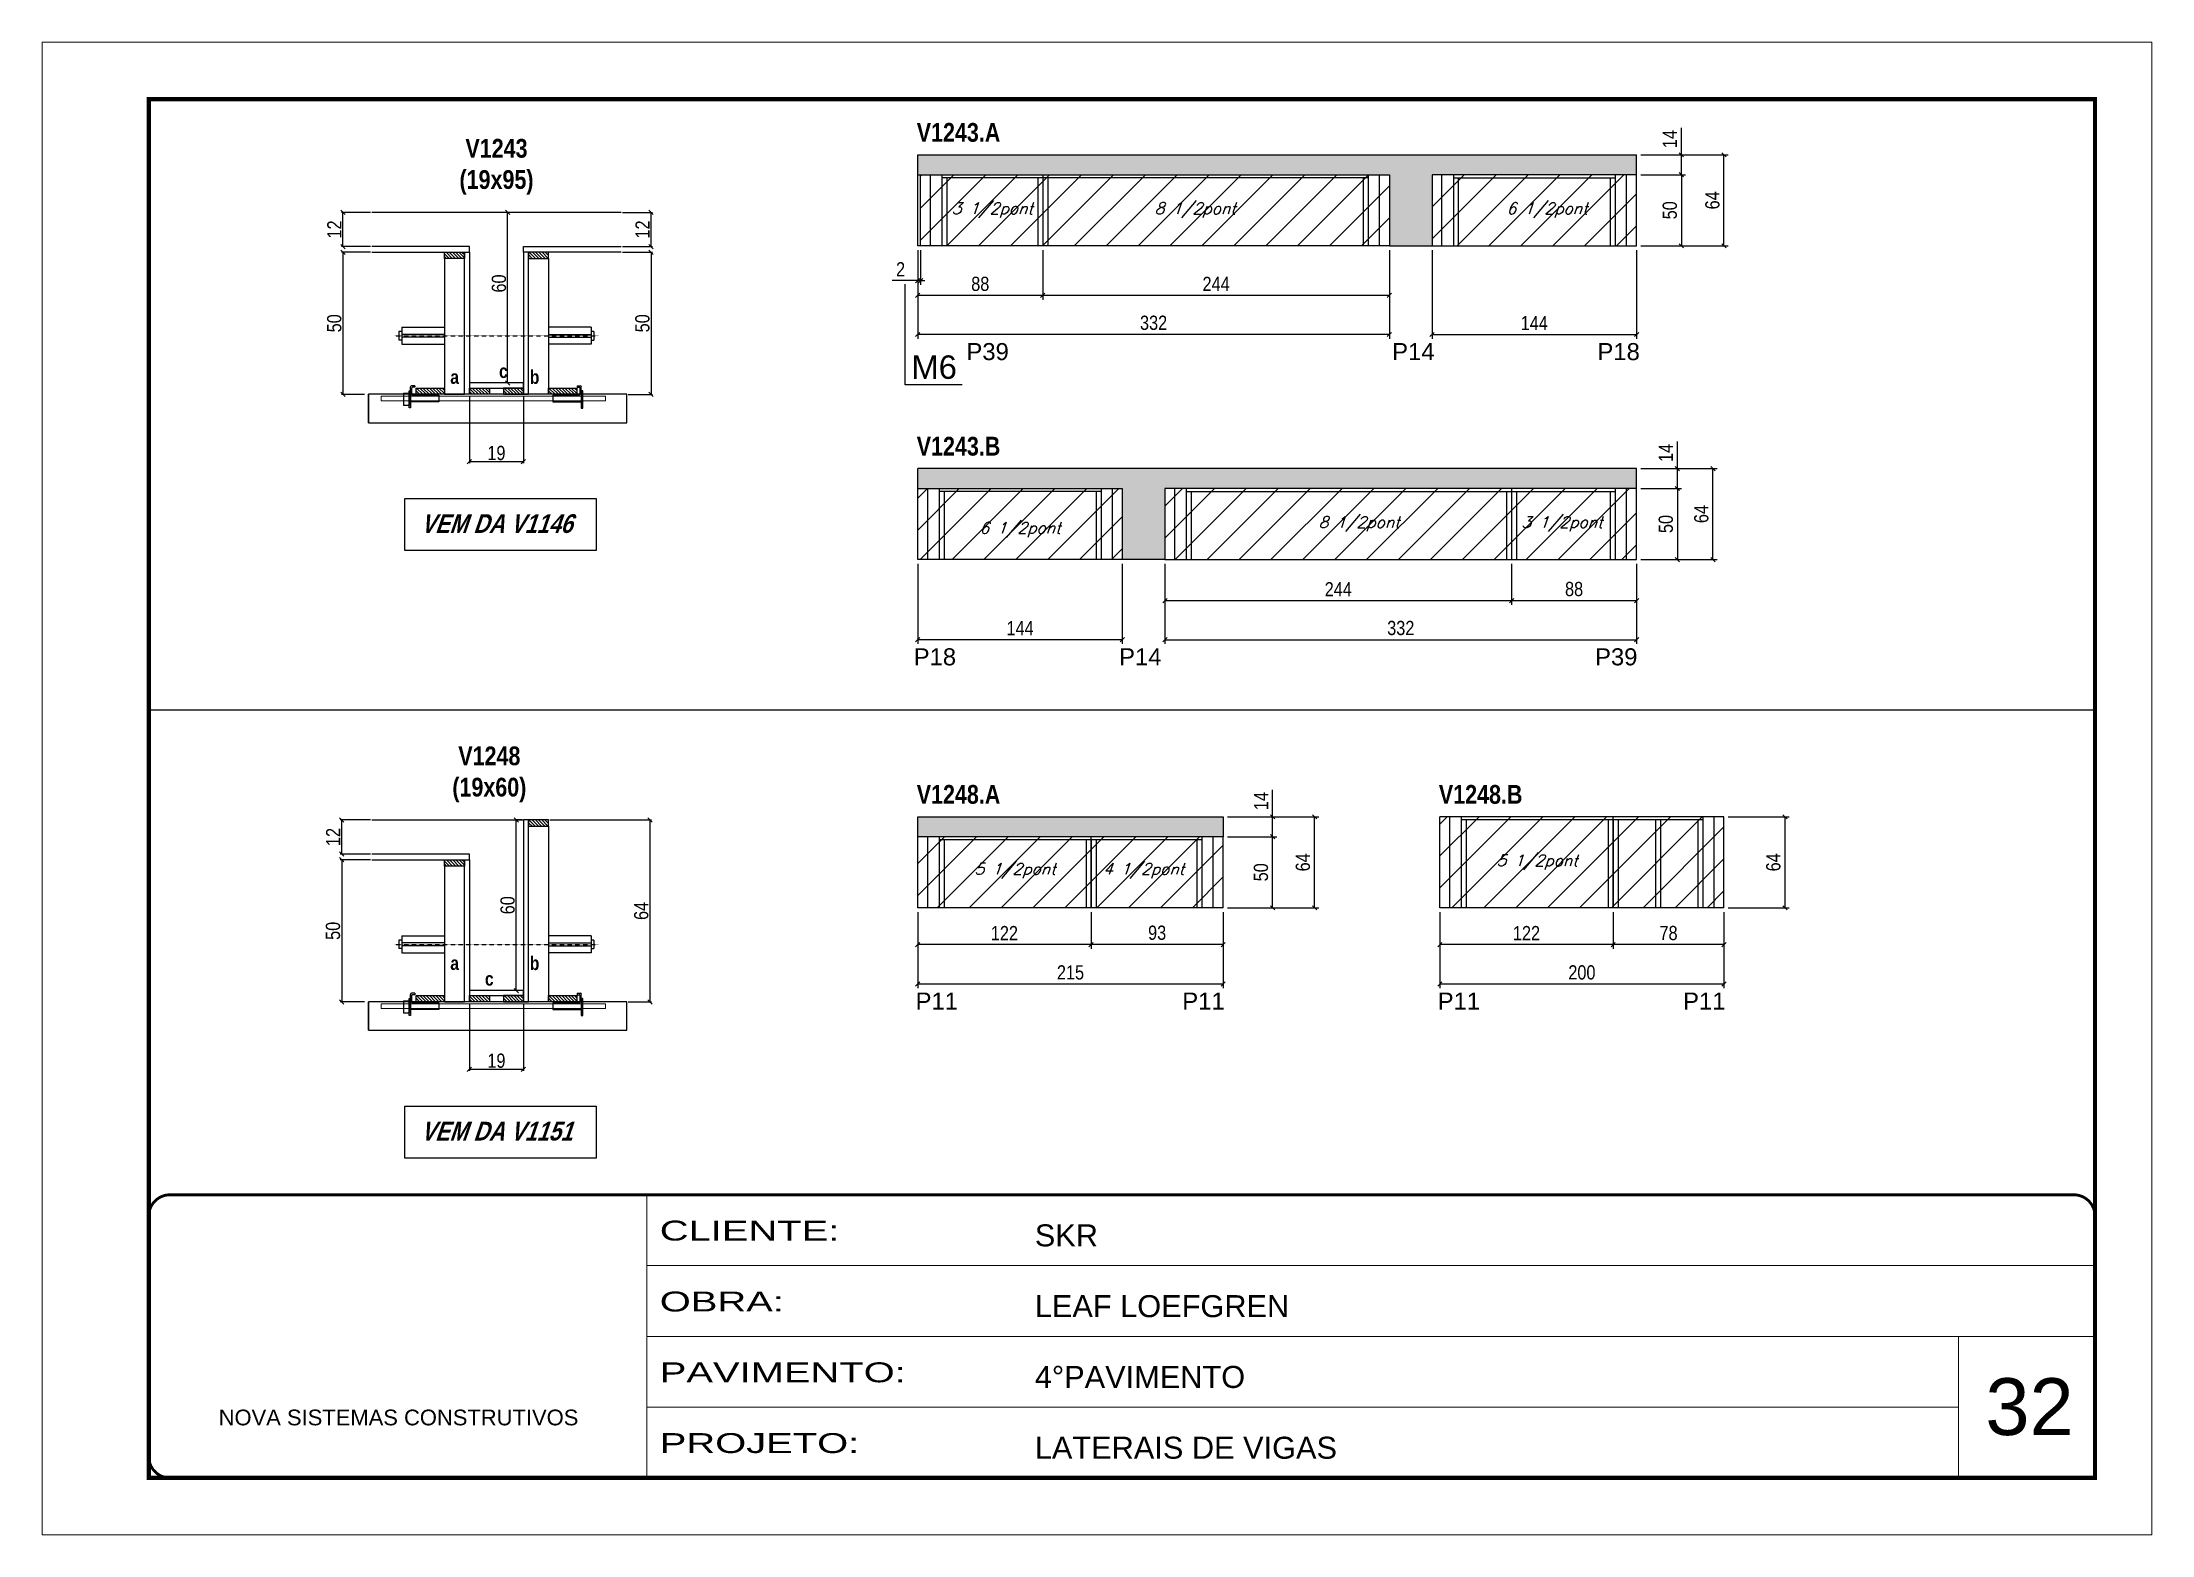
# Model space of a CAD drawing. Extents: x 3309 to 9563, y -2522 to 14608.
# Drawn here: x 8078 to 9563, y 5518 to 6568 of the extents above; entities that cross this region are included whole.
import ezdxf

# ---------------------------------------------------------------- set-up
doc = ezdxf.new("R2010")
doc.units = 0
for name, pattern in [('CONTINUO', [0]), ('DASHED', [0.75, 0.5, -0.25]), ('HIDDEN', [0.375, 0.25, -0.125])]:
    doc.linetypes.add(name, pattern=pattern)
for name, color, linetype in [('5', 5, 'Continuous'), ('barrote', 251, 'Continuous'), ('COTA', 241, 'Continuous'), ('detalhes', 4, 'Continuous'), ('NOMENCLATURA', 7, 'Continuous'), ('Painéis', 200, 'Continuous'), ('presilha', 1, 'Continuous'), ('SARR_2.2x10', 60, 'Continuous'), ('SARR_2.2x7', 40, 'Continuous'), ('SARR_3.5x7', 81, 'Continuous'), ('TENSOR', 3, 'Continuous'), ('texto', 7, 'Continuous')]:
    doc.layers.add(name, color=color, linetype=linetype)
for name, color, linetype, lineweight in [('CARIMBO', 255, 'Continuous', 9), ('CONCRETO', 251, 'Continuous', 25), ('Folhas', 255, 'Continuous', 9), ('Hachura', 251, 'Continuous', 9), ('SARRAFO DE PRESSAO', 251, 'DASHED', 9), ('SCO-___-LAJ', 2, 'Continuous', 0)]:
    doc.layers.add(name, color=color, linetype=linetype, lineweight=lineweight)
doc.styles.add('ARIAL', font='arial.ttf')
doc.styles.add('COTA TECNICA', font='techl___.ttf', dxfattribs={"height": 10})
doc.styles.add('COTA TECNICA 2X', font='techl___.ttf', dxfattribs={"height": 10})
doc.styles.add('Romans', font='romans.shx')
doc.styles.get("Standard").update_dxf_attribs({"font": 'arial.ttf'})
doc.styles.add('TECNICA', font='techb___.ttf', dxfattribs={"height": 10})
doc.styles.add('Tecnologia', font='')
doc.styles.get('Tecnologia').set_extended_font_data('Forgotten Futurist')
doc.dimstyles.new('PAINEL', dxfattribs={"dimtxt": 10, "dimasz": 3, "dimexe": 3, "dimexo": 3, "dimgap": 3, "dimtad": 1, "dimdec": 1, "dimzin": 12, "dimdsep": 46, "dimtxsty": 'COTA TECNICA', "dimblk1": 'OBLIQUE', "dimblk2": 'OBLIQUE', "dimsah": 1, "dimcen": 0.9, "dimclrd": 4, "dimclre": 4, "dimclrt": 240, "dimadec": 1, "dimazin": 3, "dimtfac": 1, "dimtdec": 1, "dimtmove": 0, "dimatfit": 3, "dimfxl": 1, "dimtolj": 1, "dimtzin": 12, "dimarcsym": 0})
doc.dimstyles.new('SECAO', dxfattribs={"dimscale": 0.333333, "dimtxt": 5, "dimasz": 9, "dimexe": 3, "dimexo": 3, "dimgap": 3, "dimtad": 1, "dimdec": 1, "dimlfac": 0.5, "dimzin": 12, "dimdsep": 46, "dimtxsty": 'COTA TECNICA 2X', "dimblk1": 'OBLIQUE', "dimblk2": 'OBLIQUE', "dimsah": 1, "dimcen": 0.9, "dimclrd": 4, "dimclre": 4, "dimclrt": 240, "dimadec": 1, "dimazin": 3, "dimtfac": 1, "dimtdec": 1, "dimtmove": 0, "dimatfit": 3, "dimfxl": 1, "dimtolj": 1, "dimtzin": 12, "dimarcsym": 0})
pattern_1 = [(135, (41614.1669, -117619.4622), (-1.122532015, -1.122532015), [])]
pattern_2 = [(135, (41614.1669, -117192.023), (-1.122532015, -1.122532015), [])]

msp = doc.modelspace()

# ---------------------------------------------------------------- texts
at = {"layer": '5', "linetype": 'Continuous'}
for s, rotation, p in [('P39', 359.99996, (8728.47, 6344.19, 0)), ('P14', 359.99996, (9028.15, 6344.19, 0)), ('P18', 359.99996, (9172.66, 6344.19, 0)), ('P18', 0.00004, (8691.35, 6129.47, 0)), ('P14', 0.00004, (8835.94, 6129.47, 0)), ('P39', 0.00004, (9170.97, 6129.47, 0)), ('P11', 359.99996, (8692.67, 5887.29, 0)), ('P11', 0.00004, (8880.41, 5887.29, 0)), ('P11', 359.99996, (9060.19, 5887.29, 0)), ('P11', 0.00004, (9232.94, 5887.29, 0))]:
    msp.add_text(s, height=12, rotation=rotation, dxfattribs=at).set_placement(p)
at = {"layer": 'CARIMBO', "style": 'ARIAL'}
msp.add_text('32', height=40, dxfattribs=at).set_placement((9445.73, 5587.98))
at = {"layer": 'detalhes', "style": 'TECNICA'}
for s, p in [('a', (8365.15, 6327.51)), ('c', (8399.45, 6331.62)), ('b', (8421.13, 6327.5)), ('b', (8421.13, 5915.13)), ('a', (8365.15, 5915.15)), ('c', (8389.52, 5904.18))]:
    msp.add_text(s, height=9.6, dxfattribs=at).set_placement(p)
at = {"layer": 'NOMENCLATURA', "style": 'TECNICA'}
for s, p in [('V1243.A', (8693.48, 6497.82, 0)), ('V1243.B', (8693.48, 6277.05, 0)), ('V1248.A', (8693.48, 6032.11, 0)), ('V1248.B', (9061.01, 6032.11, 0))]:
    msp.add_text(s, height=13.2, dxfattribs=at).set_placement(p)
at = {"layer": 'NOMENCLATURA', "linetype": 'Continuous'}
msp.add_text('M6', height=16.5, dxfattribs=at).set_placement((8689.73, 6331.02, 0))
at = {"layer": 'NOMENCLATURA', "char_height": 13.2, "attachment_point": 2, "style": 'TECNICA'}
for s, insert in [('V1243\\P(19x95)', (8397.66, 6499.84)), ('V1248\\P(19x60)', (8392.63, 6072.4))]:
    msp.add_mtext_dynamic_manual_height_columns(s, width=300.2766, gutter_width=1, heights=[0], dxfattribs=dict(at, insert=insert))
at = {"layer": 'NOMENCLATURA', "char_height": 13.2, "width": 300.2766, "attachment_point": 2, "style": 'TECNICA'}
for s, insert in [('{\\Q19;VEM DA V1146}', (8397.63, 6235.82)), ('{\\Q19;VEM DA V1151}', (8397.63, 5808.38))]:
    msp.add_mtext(s, dxfattribs=dict(at, insert=insert))
at = {"layer": 'texto', "color": 2, "char_height": 8, "attachment_point": 5, "style": 'Romans'}
for s, insert in [('{\\Q19;\\C256;3 1/2pont}', (8746.7, 6449.63, 0)), ('{\\Q19;\\C256;8 1/2pont}', (8889.5, 6449.63, 0)), ('{\\Q19;\\C256;6 1/2pont}', (9137.2, 6449.63, 0)), ('{\\Q19;\\C256;6 1/2pont}', (8766.2, 6224.86, 0)), ('{\\Q19;\\C256;8 1/2pont}', (9004.9, 6228.86, 0)), ('{\\Q19;\\C256;3 1/2pont}', (9147.7, 6228.86, 0)), ('{\\Q19;\\C256;5 1/2pont}', (8762.7, 5984.93, 0)), ('{\\Q19;\\C256;4 1/2pont}', (8853.2, 5984.93, 0)), ('{\\Q19;\\C256;5 1/2pont}', (9130.22, 5990.93, 0))]:
    msp.add_mtext(s, dxfattribs=dict(at, insert=insert))

# ---------------------------------------------------------------- blocks, each defined once
blk = doc.blocks.new('9999999999')
at = {"color": 30, "linetype": 'CONTINUO'}
for p, q in [((98564.6, 34230.2), (98564.6, 34429.4)), ((98564.6, 34379.6), (99584, 34379.6)), ((98564.6, 34329.8), (99488, 34329.8)), ((99584, 34329.8), (99488, 34329.8)), ((99488, 34329.8), (99488, 34230.2)), ((98564.6, 34280), (99488, 34280))]:
    blk.add_line(p, q, dxfattribs=at)
at = {"color": 30, "linetype": 'CONTINUO', "const_width": 2}
blk.add_lwpolyline([(99584, 34230.2), (99584, 34414.4, 0.414214), (99569, 34429.4), (98229, 34429.4, 0.414214), (98214, 34414.4), (98214, 34245.2, 0.414214), (98229, 34230.2), (99584, 34230.2)], format="xyb", dxfattribs=at)
at = {"layer": 'Folhas'}
blk.add_lwpolyline([(98139, 34190.2), (99624, 34190.2), (99624, 35240.2), (98139, 35240.2)], close=True, dxfattribs=at)
at = {"layer": 'Folhas', "color": 30, "const_width": 3}
blk.add_lwpolyline([(98214, 34230.2), (99584, 34230.2), (99584, 35200.2), (98214, 35200.2)], close=True, dxfattribs=at)
at = {"color": 7, "linetype": 'Continuous', "ltscale": 5, "style": 'ARIAL'}
for s, height, p in [('SKR', 15.48, (98837.7, 34393.1)), ('LEAF LOEFGREN', 15.483, (98837.7, 34343.3)), ('4°PAVIMENTO', 15.483, (98837.7, 34293.5)), ('NOVA SISTEMAS CONSTRUTIVOS', 11.059, (98263.2, 34267.2)), ('LATERAIS DE VIGAS', 15.483, (98837.7, 34243.7))]:
    blk.add_text(s, height=height, dxfattribs=at).set_placement(p)
at = {"layer": 'Folhas', "color": 7, "style": 'Tecnologia', "width": 1.5}
for s, p in [('CLIENTE:', (98573.7, 34397.2)), ('OBRA:', (98573.7, 34347.3)), ('PAVIMENTO:', (98573.7, 34297.5)), ('PROJETO:', (98573.7, 34247.7))]:
    blk.add_text(s, height=14, dxfattribs=at).set_placement(p)
blk = doc.blocks.new('_Oblique')
at = {"color": 0, "linetype": 'ByBlock', "lineweight": -2}
blk.add_line((-0.5, -0.5), (0.5, 0.5), dxfattribs=at)
blk = doc.blocks.new('*D759')
at = {"layer": 'COTA', "color": 4, "lineweight": -2, "transparency": 16777216}
for p, q in [((8378.6, 5891.7), (8378.6, 5844.2)), ((8416.6, 5891.7), (8416.6, 5844.2)), ((8416.6, 5845.2), (8378.6, 5845.2))]:
    blk.add_line(p, q, dxfattribs=at)
at = {"layer": 'Defpoints', "color": 0, "transparency": 16777216}
for p in [(8378.6, 5892.7), (8416.6, 5892.7), (8378.6, 5845.2)]:
    blk.add_point(p, dxfattribs=at)
at = {"layer": 'COTA', "color": 4, "lineweight": -2, "transparency": 16777216, "xscale": 3, "yscale": 3, "zscale": 3, "rotation": 180}
blk.add_blockref('_Oblique', (8378.6, 5845.2), dxfattribs=at)
at = {"layer": 'COTA', "color": 4, "lineweight": -2, "transparency": 16777216, "xscale": 3, "yscale": 3, "zscale": 3}
blk.add_blockref('_Oblique', (8416.6, 5845.2), dxfattribs=at)
at = {"layer": 'COTA', "color": 240, "transparency": 16777216, "insert": (8397.6, 5851.3), "char_height": 10, "attachment_point": 5, "style": 'COTA TECNICA 2X'}
blk.add_mtext('\\A1;19', dxfattribs=at)
blk = doc.blocks.new('PRESILHA METÁLICA 1')
at = {"layer": 'presilha'}
for p, q in [((0, 13), (6, 13)), ((0, 13), (0, 0)), ((6, 0), (0, 0)), ((6, 15.5), (7.5, 15.5)), ((6, -2.5), (6, 15.5)), ((6, 13), (6, 0)), ((7.5, 10.6), (7.5, 19.9)), ((7.5, 15.5), (7.5, -2.5)), ((37.5, 4.1), (7.5, 4.1)), ((12, 21), (8.6, 21)), ((9, 11.6), (9, 18.9)), ((12, 19.5), (9.6, 19.5)), ((37.5, 11), (9.6, 11)), ((12, 21), (12, 19.5)), ((37.5, 11), (37.5, 4.1)), ((7.5, -2.5), (6, -2.5))]:
    blk.add_line(p, q, dxfattribs=at)
for centre, radius, start, end in [((8.6, 19.9), 1.14, 90, 180), ((9.6, 18.9), 0.57, 90, 180), ((9.6, 11.6), 0.57, 180, 270)]:
    blk.add_arc(centre, radius, start, end, dxfattribs=at)
blk = doc.blocks.new('PRESILHA METÁLICA 2')
at = {"layer": 'presilha'}
for p, q in [((-5.2, 23.5), (-5.2, 22)), ((-5.2, 23.5), (-1.9, 23.5)), ((-0.8, 14.6), (-0.8, 22.4)), ((-30.8, 13.5), (-30.8, 6.6)), ((-30.8, 13.5), (-2.8, 13.5)), ((-30.8, 6.6), (-0.8, 6.6)), ((-5.2, 22), (-2.8, 22)), ((-2.2, 14.1), (-2.2, 21.4)), ((0.8, 18), (-0.8, 18)), ((-0.8, 18), (-0.8, 0)), ((-0.8, 0), (0.8, 0)), ((0.8, 0), (0.8, 18))]:
    blk.add_line(p, q, dxfattribs=at)
for centre, radius, start, end in [((-1.9, 22.4), 1.14, 0, 90), ((-2.8, 21.4), 0.57, 0, 90), ((-2.8, 14.1), 0.57, 270, 0)]:
    blk.add_arc(centre, radius, start, end, dxfattribs=at)
blk = doc.blocks.new('*D760')
at = {"layer": 'COTA', "color": 4, "lineweight": -2, "transparency": 16777216}
for p, q in [((8435.2, 6020.7), (8506.7, 6020.7)), ((8505.7, 6020.7), (8505.7, 5892.7)), ((8490.4, 5892.7), (8506.7, 5892.7))]:
    blk.add_line(p, q, dxfattribs=at)
at = {"layer": 'Defpoints', "color": 0, "transparency": 16777216}
for p in [(8434.2, 6020.7), (8489.4, 5892.7), (8505.7, 5892.7)]:
    blk.add_point(p, dxfattribs=at)
at = {"layer": 'COTA', "color": 4, "lineweight": -2, "transparency": 16777216, "xscale": 3, "yscale": 3, "zscale": 3}
for p, rotation in [((8505.7, 6020.7), 90), ((8505.7, 5892.7), 270)]:
    blk.add_blockref('_Oblique', p, dxfattribs=dict(at, rotation=rotation))
at = {"layer": 'COTA', "color": 240, "transparency": 16777216, "insert": (8499.6, 5956.7), "char_height": 10, "attachment_point": 5, "rotation": 90, "style": 'COTA TECNICA 2X'}
blk.add_mtext('\\A1;64', dxfattribs=at)
blk = doc.blocks.new('*D761')
at = {"layer": 'COTA', "color": 4, "lineweight": -2, "transparency": 16777216}
for p, q in [((8308.9, 5992.7), (8287.7, 5992.7)), ((8288.7, 5992.7), (8288.7, 5892.7)), ((8304.8, 5892.7), (8287.7, 5892.7))]:
    blk.add_line(p, q, dxfattribs=at)
at = {"layer": 'Defpoints', "color": 0, "transparency": 16777216}
for p in [(8309.9, 5992.7), (8288.7, 5892.7), (8305.8, 5892.7)]:
    blk.add_point(p, dxfattribs=at)
at = {"layer": 'COTA', "color": 4, "lineweight": -2, "transparency": 16777216, "xscale": 3, "yscale": 3, "zscale": 3}
for p, rotation in [((8288.7, 5992.7), 90), ((8288.7, 5892.7), 270)]:
    blk.add_blockref('_Oblique', p, dxfattribs=dict(at, rotation=rotation))
at = {"layer": 'COTA', "color": 240, "transparency": 16777216, "insert": (8282.6, 5942.7), "char_height": 10, "attachment_point": 5, "rotation": 90, "style": 'COTA TECNICA 2X'}
blk.add_mtext('\\A1;50', dxfattribs=at)
blk = doc.blocks.new('*D762')
at = {"layer": 'COTA', "color": 4, "lineweight": -2, "transparency": 16777216}
for p, q in [((8415.6, 6020.7), (8410.6, 6020.7)), ((8411.6, 5900.7), (8411.6, 6020.7)), ((8415.6, 5900.7), (8410.6, 5900.7))]:
    blk.add_line(p, q, dxfattribs=at)
at = {"layer": 'Defpoints', "color": 0, "transparency": 16777216}
for p in [(8411.6, 6020.7), (8416.6, 6020.7), (8416.6, 5900.7)]:
    blk.add_point(p, dxfattribs=at)
at = {"layer": 'COTA', "color": 4, "lineweight": -2, "transparency": 16777216, "xscale": 3, "yscale": 3, "zscale": 3}
for p, rotation in [((8411.6, 6020.7), 90), ((8411.6, 5900.7), 270)]:
    blk.add_blockref('_Oblique', p, dxfattribs=dict(at, rotation=rotation))
at = {"layer": 'COTA', "color": 240, "transparency": 16777216, "insert": (8405.5, 5960.7), "char_height": 10, "attachment_point": 5, "rotation": 90, "style": 'COTA TECNICA 2X'}
blk.add_mtext('\\A1;60', dxfattribs=at)
blk = doc.blocks.new('*D763')
at = {"layer": 'COTA', "color": 4, "lineweight": -2, "transparency": 16777216}
for p, q in [((8308.9, 6020.7), (8287.7, 6020.7)), ((8288.7, 5996.7), (8288.7, 6020.7)), ((8308.9, 5996.7), (8287.7, 5996.7))]:
    blk.add_line(p, q, dxfattribs=at)
at = {"layer": 'Defpoints', "color": 0, "transparency": 16777216}
for p in [(8288.7, 6020.7), (8309.9, 6020.7), (8309.9, 5996.7)]:
    blk.add_point(p, dxfattribs=at)
at = {"layer": 'COTA', "color": 4, "lineweight": -2, "transparency": 16777216, "xscale": 3, "yscale": 3, "zscale": 3}
for p, rotation in [((8288.7, 6020.7), 90), ((8288.7, 5996.7), 270)]:
    blk.add_blockref('_Oblique', p, dxfattribs=dict(at, rotation=rotation))
at = {"layer": 'COTA', "color": 240, "transparency": 16777216, "insert": (8282.7, 6008.7), "char_height": 10, "attachment_point": 5, "rotation": 90, "style": 'COTA TECNICA 2X'}
blk.add_mtext('\\A1;12', dxfattribs=at)
blk = doc.blocks.new('*D764')
at = {"layer": 'COTA', "color": 4, "linetype": 'ByBlock', "lineweight": -2, "transparency": 16777216}
for p, q in [((8816.2, 5955.9), (8816.2, 5930)), ((8909.2, 5955.9), (8909.2, 5930)), ((8909.2, 5933), (8816.2, 5933))]:
    blk.add_line(p, q, dxfattribs=at)
at = {"layer": 'Defpoints', "color": 0, "linetype": 'ByBlock', "transparency": 16777216}
for p in [(8816.2, 5958.9), (8909.2, 5958.9), (8816.2, 5933)]:
    blk.add_point(p, dxfattribs=at)
at = {"layer": 'COTA', "color": 4, "linetype": 'ByBlock', "lineweight": -2, "transparency": 16777216, "xscale": 3, "yscale": 3, "zscale": 3, "rotation": 180}
blk.add_blockref('_Oblique', (8816.2, 5933), dxfattribs=at)
at = {"layer": 'COTA', "color": 4, "linetype": 'ByBlock', "lineweight": -2, "transparency": 16777216, "xscale": 3, "yscale": 3, "zscale": 3}
blk.add_blockref('_Oblique', (8909.2, 5933), dxfattribs=at)
at = {"layer": 'COTA', "color": 240, "linetype": 'ByBlock', "transparency": 16777216, "insert": (8862.7, 5941.3), "char_height": 10, "attachment_point": 5, "style": 'COTA TECNICA'}
blk.add_mtext('\\A1;93', dxfattribs=at)
blk = doc.blocks.new('*D765')
at = {"layer": 'COTA', "color": 4, "linetype": 'ByBlock', "lineweight": -2, "transparency": 16777216}
for p, q in [((8694.2, 5955.9), (8694.2, 5930)), ((8816.2, 5955.9), (8816.2, 5930)), ((8816.2, 5933), (8694.2, 5933))]:
    blk.add_line(p, q, dxfattribs=at)
at = {"layer": 'Defpoints', "color": 0, "linetype": 'ByBlock', "transparency": 16777216}
for p in [(8694.2, 5958.9), (8816.2, 5958.9), (8694.2, 5933)]:
    blk.add_point(p, dxfattribs=at)
at = {"layer": 'COTA', "color": 4, "linetype": 'ByBlock', "lineweight": -2, "transparency": 16777216, "xscale": 3, "yscale": 3, "zscale": 3, "rotation": 180}
blk.add_blockref('_Oblique', (8694.2, 5933), dxfattribs=at)
at = {"layer": 'COTA', "color": 4, "linetype": 'ByBlock', "lineweight": -2, "transparency": 16777216, "xscale": 3, "yscale": 3, "zscale": 3}
blk.add_blockref('_Oblique', (8816.2, 5933), dxfattribs=at)
at = {"layer": 'COTA', "color": 240, "linetype": 'ByBlock', "transparency": 16777216, "insert": (8755.2, 5941.1), "char_height": 10, "attachment_point": 5, "style": 'COTA TECNICA'}
blk.add_mtext('\\A1;122', dxfattribs=at)
blk = doc.blocks.new('*D769')
at = {"layer": 'COTA', "color": 4, "linetype": 'ByBlock', "lineweight": -2, "transparency": 16777216}
for p, q in [((8694.2, 5955.9), (8694.2, 5902.3)), ((8909.2, 5955.9), (8909.2, 5902.3)), ((8909.2, 5905.3), (8694.2, 5905.3))]:
    blk.add_line(p, q, dxfattribs=at)
at = {"layer": 'Defpoints', "color": 0, "linetype": 'ByBlock', "transparency": 16777216}
for p in [(8694.2, 5958.9), (8909.2, 5958.9), (8694.2, 5905.3)]:
    blk.add_point(p, dxfattribs=at)
at = {"layer": 'COTA', "color": 4, "linetype": 'ByBlock', "lineweight": -2, "transparency": 16777216, "xscale": 3, "yscale": 3, "zscale": 3, "rotation": 180}
blk.add_blockref('_Oblique', (8694.2, 5905.3), dxfattribs=at)
at = {"layer": 'COTA', "color": 4, "linetype": 'ByBlock', "lineweight": -2, "transparency": 16777216, "xscale": 3, "yscale": 3, "zscale": 3}
blk.add_blockref('_Oblique', (8909.2, 5905.3), dxfattribs=at)
at = {"layer": 'COTA', "color": 240, "linetype": 'ByBlock', "transparency": 16777216, "insert": (8801.7, 5913.4), "char_height": 10, "attachment_point": 5, "style": 'COTA TECNICA'}
blk.add_mtext('\\A1;215', dxfattribs=at)
blk = doc.blocks.new('*D770')
at = {"layer": 'COTA', "color": 4, "lineweight": -2, "transparency": 16777216}
for p, q in [((8912.2, 6008.9), (8947, 6008.9)), ((8944, 5958.9), (8944, 6008.9)), ((8912.2, 5958.9), (8947, 5958.9))]:
    blk.add_line(p, q, dxfattribs=at)
at = {"layer": 'Defpoints', "color": 0, "transparency": 16777216}
for p in [(8909.2, 6008.9), (8944, 6008.9), (8909.2, 5958.9)]:
    blk.add_point(p, dxfattribs=at)
at = {"layer": 'COTA', "color": 4, "lineweight": -2, "transparency": 16777216, "xscale": 3, "yscale": 3, "zscale": 3}
for p, rotation in [((8944, 6008.9), 90), ((8944, 5958.9), 270)]:
    blk.add_blockref('_Oblique', p, dxfattribs=dict(at, rotation=rotation))
at = {"layer": 'COTA', "color": 240, "transparency": 16777216, "insert": (8935.8, 5983.9), "char_height": 10, "attachment_point": 5, "rotation": 90, "style": 'COTA TECNICA'}
blk.add_mtext('\\A1;50', dxfattribs=at)
blk = doc.blocks.new('*D771')
at = {"layer": 'COTA', "color": 4, "lineweight": -2, "transparency": 16777216}
for p, q in [((8944, 6022.9), (8944, 6042)), ((8912.2, 6022.9), (8947, 6022.9)), ((8944, 6008.9), (8944, 6022.9)), ((8912.2, 6008.9), (8947, 6008.9))]:
    blk.add_line(p, q, dxfattribs=at)
at = {"layer": 'Defpoints', "color": 0, "transparency": 16777216}
for p in [(8909.2, 6022.9), (8944, 6022.9), (8909.2, 6008.9)]:
    blk.add_point(p, dxfattribs=at)
at = {"layer": 'COTA', "color": 4, "lineweight": -2, "transparency": 16777216, "xscale": 3, "yscale": 3, "zscale": 3}
for p, rotation in [((8944, 6022.9), 90), ((8944, 6008.9), 270)]:
    blk.add_blockref('_Oblique', p, dxfattribs=dict(at, rotation=rotation))
at = {"layer": 'COTA', "color": 240, "transparency": 16777216, "insert": (8935.9, 6034), "char_height": 10, "attachment_point": 5, "rotation": 90, "style": 'COTA TECNICA'}
blk.add_mtext('\\A1;14', dxfattribs=at)
blk = doc.blocks.new('*D766')
at = {"layer": 'COTA', "color": 4, "lineweight": -2, "transparency": 16777216}
for p, q in [((8912.2, 6022.9), (8976.5, 6022.9)), ((8973.5, 5958.9), (8973.5, 6022.9)), ((8912.2, 5958.9), (8976.5, 5958.9))]:
    blk.add_line(p, q, dxfattribs=at)
at = {"layer": 'Defpoints', "color": 0, "transparency": 16777216}
for p in [(8909.2, 6022.9), (8973.5, 6022.9), (8909.2, 5958.9)]:
    blk.add_point(p, dxfattribs=at)
at = {"layer": 'COTA', "color": 4, "lineweight": -2, "transparency": 16777216, "xscale": 3, "yscale": 3, "zscale": 3}
for p, rotation in [((8973.5, 6022.9), 90), ((8973.5, 5958.9), 270)]:
    blk.add_blockref('_Oblique', p, dxfattribs=dict(at, rotation=rotation))
at = {"layer": 'COTA', "color": 240, "transparency": 16777216, "insert": (8965.3, 5990.9), "char_height": 10, "attachment_point": 5, "rotation": 90, "style": 'COTA TECNICA'}
blk.add_mtext('\\A1;64', dxfattribs=at)
blk = doc.blocks.new('*D757')
at = {"layer": 'COTA', "color": 4, "linetype": 'ByBlock', "lineweight": -2, "transparency": 16777216}
for p, q in [((9183.7, 5955.9), (9183.7, 5930)), ((9261.7, 5955.9), (9261.7, 5930)), ((9261.7, 5933), (9183.7, 5933))]:
    blk.add_line(p, q, dxfattribs=at)
at = {"layer": 'Defpoints', "color": 0, "linetype": 'ByBlock', "transparency": 16777216}
for p in [(9183.7, 5958.9), (9261.7, 5958.9), (9183.7, 5933)]:
    blk.add_point(p, dxfattribs=at)
at = {"layer": 'COTA', "color": 4, "linetype": 'ByBlock', "lineweight": -2, "transparency": 16777216, "xscale": 3, "yscale": 3, "zscale": 3, "rotation": 180}
blk.add_blockref('_Oblique', (9183.7, 5933), dxfattribs=at)
at = {"layer": 'COTA', "color": 4, "linetype": 'ByBlock', "lineweight": -2, "transparency": 16777216, "xscale": 3, "yscale": 3, "zscale": 3}
blk.add_blockref('_Oblique', (9261.7, 5933), dxfattribs=at)
at = {"layer": 'COTA', "color": 240, "linetype": 'ByBlock', "transparency": 16777216, "insert": (9222.7, 5941.1), "char_height": 10, "attachment_point": 5, "style": 'COTA TECNICA'}
blk.add_mtext('\\A1;78', dxfattribs=at)
blk = doc.blocks.new('*D758')
at = {"layer": 'COTA', "color": 4, "linetype": 'ByBlock', "lineweight": -2, "transparency": 16777216}
for p, q in [((9061.7, 5955.9), (9061.7, 5930)), ((9183.7, 5955.9), (9183.7, 5930)), ((9183.7, 5933), (9061.7, 5933))]:
    blk.add_line(p, q, dxfattribs=at)
at = {"layer": 'Defpoints', "color": 0, "linetype": 'ByBlock', "transparency": 16777216}
for p in [(9061.7, 5958.9), (9183.7, 5958.9), (9061.7, 5933)]:
    blk.add_point(p, dxfattribs=at)
at = {"layer": 'COTA', "color": 4, "linetype": 'ByBlock', "lineweight": -2, "transparency": 16777216, "xscale": 3, "yscale": 3, "zscale": 3, "rotation": 180}
blk.add_blockref('_Oblique', (9061.7, 5933), dxfattribs=at)
at = {"layer": 'COTA', "color": 4, "linetype": 'ByBlock', "lineweight": -2, "transparency": 16777216, "xscale": 3, "yscale": 3, "zscale": 3}
blk.add_blockref('_Oblique', (9183.7, 5933), dxfattribs=at)
at = {"layer": 'COTA', "color": 240, "linetype": 'ByBlock', "transparency": 16777216, "insert": (9122.7, 5941.1), "char_height": 10, "attachment_point": 5, "style": 'COTA TECNICA'}
blk.add_mtext('\\A1;122', dxfattribs=at)
blk = doc.blocks.new('*D767')
at = {"layer": 'COTA', "color": 4, "linetype": 'ByBlock', "lineweight": -2, "transparency": 16777216}
for p, q in [((9061.7, 5955.9), (9061.7, 5902.3)), ((9261.7, 5955.9), (9261.7, 5902.3)), ((9261.7, 5905.3), (9061.7, 5905.3))]:
    blk.add_line(p, q, dxfattribs=at)
at = {"layer": 'Defpoints', "color": 0, "linetype": 'ByBlock', "transparency": 16777216}
for p in [(9061.7, 5958.9), (9261.7, 5958.9), (9061.7, 5905.3)]:
    blk.add_point(p, dxfattribs=at)
at = {"layer": 'COTA', "color": 4, "linetype": 'ByBlock', "lineweight": -2, "transparency": 16777216, "xscale": 3, "yscale": 3, "zscale": 3, "rotation": 180}
blk.add_blockref('_Oblique', (9061.7, 5905.3), dxfattribs=at)
at = {"layer": 'COTA', "color": 4, "linetype": 'ByBlock', "lineweight": -2, "transparency": 16777216, "xscale": 3, "yscale": 3, "zscale": 3}
blk.add_blockref('_Oblique', (9261.7, 5905.3), dxfattribs=at)
at = {"layer": 'COTA', "color": 240, "linetype": 'ByBlock', "transparency": 16777216, "insert": (9161.7, 5913.4), "char_height": 10, "attachment_point": 5, "style": 'COTA TECNICA'}
blk.add_mtext('\\A1;200', dxfattribs=at)
blk = doc.blocks.new('*D768')
at = {"layer": 'COTA', "color": 4, "lineweight": -2, "transparency": 16777216}
for p, q in [((9264.7, 6022.9), (9307.6, 6022.9)), ((9304.6, 6022.9), (9304.6, 5958.9)), ((9264.7, 5958.9), (9307.6, 5958.9))]:
    blk.add_line(p, q, dxfattribs=at)
at = {"layer": 'Defpoints', "color": 0, "transparency": 16777216}
for p in [(9261.7, 6022.9), (9261.7, 5958.9), (9304.6, 5958.9)]:
    blk.add_point(p, dxfattribs=at)
at = {"layer": 'COTA', "color": 4, "lineweight": -2, "transparency": 16777216, "xscale": 3, "yscale": 3, "zscale": 3}
for p, rotation in [((9304.6, 6022.9), 90), ((9304.6, 5958.9), 270)]:
    blk.add_blockref('_Oblique', p, dxfattribs=dict(at, rotation=rotation))
at = {"layer": 'COTA', "color": 240, "transparency": 16777216, "insert": (9296.5, 5990.9), "char_height": 10, "attachment_point": 5, "rotation": 90, "style": 'COTA TECNICA'}
blk.add_mtext('\\A1;64', dxfattribs=at)
blk = doc.blocks.new('*D1089')
at = {"layer": 'COTA', "color": 4, "lineweight": -2, "transparency": 16777216}
for p, q in [((8378.6, 6319.1), (8378.6, 6271.7)), ((8416.6, 6319.1), (8416.6, 6271.7)), ((8416.6, 6272.7), (8378.6, 6272.7))]:
    blk.add_line(p, q, dxfattribs=at)
at = {"layer": 'Defpoints', "color": 0, "transparency": 16777216}
for p in [(8378.6, 6320.1), (8416.6, 6320.1), (8378.6, 6272.7)]:
    blk.add_point(p, dxfattribs=at)
at = {"layer": 'COTA', "color": 4, "lineweight": -2, "transparency": 16777216, "xscale": 3, "yscale": 3, "zscale": 3, "rotation": 180}
blk.add_blockref('_Oblique', (8378.6, 6272.7), dxfattribs=at)
at = {"layer": 'COTA', "color": 4, "lineweight": -2, "transparency": 16777216, "xscale": 3, "yscale": 3, "zscale": 3}
blk.add_blockref('_Oblique', (8416.6, 6272.7), dxfattribs=at)
at = {"layer": 'COTA', "color": 240, "transparency": 16777216, "insert": (8397.6, 6278.8), "char_height": 10, "attachment_point": 5, "style": 'COTA TECNICA 2X'}
blk.add_mtext('\\A1;19', dxfattribs=at)
blk = doc.blocks.new('*D1090')
at = {"layer": 'COTA', "color": 4, "lineweight": -2, "transparency": 16777216}
for p, q in [((8308.9, 6420.1), (8288.6, 6420.1)), ((8289.6, 6420.1), (8289.6, 6320.1)), ((8304.8, 6320.1), (8288.6, 6320.1))]:
    blk.add_line(p, q, dxfattribs=at)
at = {"layer": 'Defpoints', "color": 0, "transparency": 16777216}
for p in [(8309.9, 6420.1), (8289.6, 6320.1), (8305.8, 6320.1)]:
    blk.add_point(p, dxfattribs=at)
at = {"layer": 'COTA', "color": 4, "lineweight": -2, "transparency": 16777216, "xscale": 3, "yscale": 3, "zscale": 3}
for p, rotation in [((8289.6, 6420.1), 90), ((8289.6, 6320.1), 270)]:
    blk.add_blockref('_Oblique', p, dxfattribs=dict(at, rotation=rotation))
at = {"layer": 'COTA', "color": 240, "transparency": 16777216, "insert": (8283.5, 6370.1), "char_height": 10, "attachment_point": 5, "rotation": 90, "style": 'COTA TECNICA 2X'}
blk.add_mtext('\\A1;50', dxfattribs=at)
blk = doc.blocks.new('*D1091')
at = {"layer": 'COTA', "color": 4, "lineweight": -2, "transparency": 16777216}
for p, q in [((8486.3, 6420.1), (8507.5, 6420.1)), ((8506.5, 6420.1), (8506.5, 6320.1)), ((8490.4, 6320.1), (8507.5, 6320.1))]:
    blk.add_line(p, q, dxfattribs=at)
at = {"layer": 'Defpoints', "color": 0, "transparency": 16777216}
for p in [(8485.3, 6420.1), (8489.4, 6320.1), (8506.5, 6320.1)]:
    blk.add_point(p, dxfattribs=at)
at = {"layer": 'COTA', "color": 4, "lineweight": -2, "transparency": 16777216, "xscale": 3, "yscale": 3, "zscale": 3}
for p, rotation in [((8506.5, 6420.1), 90), ((8506.5, 6320.1), 270)]:
    blk.add_blockref('_Oblique', p, dxfattribs=dict(at, rotation=rotation))
at = {"layer": 'COTA', "color": 240, "transparency": 16777216, "insert": (8500.4, 6370.1), "char_height": 10, "attachment_point": 5, "rotation": 90, "style": 'COTA TECNICA 2X'}
blk.add_mtext('\\A1;50', dxfattribs=at)
blk = doc.blocks.new('*D1092')
at = {"layer": 'COTA', "color": 4, "lineweight": -2, "transparency": 16777216}
for p, q in [((8415.6, 6448.1), (8404.5, 6448.1)), ((8405.5, 6328.1), (8405.5, 6448.1)), ((8415.6, 6328.1), (8404.5, 6328.1))]:
    blk.add_line(p, q, dxfattribs=at)
at = {"layer": 'Defpoints', "color": 0, "transparency": 16777216}
for p in [(8405.5, 6448.1), (8416.6, 6448.1), (8416.6, 6328.1)]:
    blk.add_point(p, dxfattribs=at)
at = {"layer": 'COTA', "color": 4, "lineweight": -2, "transparency": 16777216, "xscale": 3, "yscale": 3, "zscale": 3}
for p, rotation in [((8405.5, 6448.1), 90), ((8405.5, 6328.1), 270)]:
    blk.add_blockref('_Oblique', p, dxfattribs=dict(at, rotation=rotation))
at = {"layer": 'COTA', "color": 240, "transparency": 16777216, "insert": (8399.4, 6398.1), "char_height": 10, "attachment_point": 5, "rotation": 90, "style": 'COTA TECNICA 2X'}
blk.add_mtext('\\A1;60', dxfattribs=at)
blk = doc.blocks.new('*D1093')
at = {"layer": 'COTA', "color": 4, "lineweight": -2, "transparency": 16777216}
for p, q in [((8486.3, 6448.1), (8507.5, 6448.1)), ((8506.5, 6424.1), (8506.5, 6448.1)), ((8486.3, 6424.1), (8507.5, 6424.1))]:
    blk.add_line(p, q, dxfattribs=at)
at = {"layer": 'Defpoints', "color": 0, "transparency": 16777216}
for p in [(8485.3, 6448.1), (8506.5, 6448.1), (8485.3, 6424.1)]:
    blk.add_point(p, dxfattribs=at)
at = {"layer": 'COTA', "color": 4, "lineweight": -2, "transparency": 16777216, "xscale": 3, "yscale": 3, "zscale": 3}
for p, rotation in [((8506.5, 6448.1), 90), ((8506.5, 6424.1), 270)]:
    blk.add_blockref('_Oblique', p, dxfattribs=dict(at, rotation=rotation))
at = {"layer": 'COTA', "color": 240, "transparency": 16777216, "insert": (8500.5, 6436.1), "char_height": 10, "attachment_point": 5, "rotation": 90, "style": 'COTA TECNICA 2X'}
blk.add_mtext('\\A1;12', dxfattribs=at)
blk = doc.blocks.new('*D1094')
at = {"layer": 'COTA', "color": 4, "lineweight": -2, "transparency": 16777216}
for p, q in [((8308.9, 6448.1), (8288.6, 6448.1)), ((8289.6, 6424.1), (8289.6, 6448.1)), ((8308.9, 6424.1), (8288.6, 6424.1))]:
    blk.add_line(p, q, dxfattribs=at)
at = {"layer": 'Defpoints', "color": 0, "transparency": 16777216}
for p in [(8289.6, 6448.1), (8309.9, 6448.1), (8309.9, 6424.1)]:
    blk.add_point(p, dxfattribs=at)
at = {"layer": 'COTA', "color": 4, "lineweight": -2, "transparency": 16777216, "xscale": 3, "yscale": 3, "zscale": 3}
for p, rotation in [((8289.6, 6448.1), 90), ((8289.6, 6424.1), 270)]:
    blk.add_blockref('_Oblique', p, dxfattribs=dict(at, rotation=rotation))
at = {"layer": 'COTA', "color": 240, "transparency": 16777216, "insert": (8283.5, 6436.1), "char_height": 10, "attachment_point": 5, "rotation": 90, "style": 'COTA TECNICA 2X'}
blk.add_mtext('\\A1;12', dxfattribs=at)
blk = doc.blocks.new('*D1095')
at = {"layer": 'COTA', "color": 4, "lineweight": -2, "transparency": 16777216}
for p, q in [((8694.2, 6421.6), (8694.2, 6359.2)), ((9026.2, 6421.6), (9026.2, 6359.2)), ((9026.2, 6362.2), (8694.2, 6362.2))]:
    blk.add_line(p, q, dxfattribs=at)
at = {"layer": 'Defpoints', "color": 0, "transparency": 16777216}
for p in [(8694.2, 6424.6), (9026.2, 6424.6), (8694.2, 6362.2)]:
    blk.add_point(p, dxfattribs=at)
at = {"layer": 'COTA', "color": 4, "lineweight": -2, "transparency": 16777216, "xscale": 3, "yscale": 3, "zscale": 3, "rotation": 180}
blk.add_blockref('_Oblique', (8694.2, 6362.2), dxfattribs=at)
at = {"layer": 'COTA', "color": 4, "lineweight": -2, "transparency": 16777216, "xscale": 3, "yscale": 3, "zscale": 3}
blk.add_blockref('_Oblique', (9026.2, 6362.2), dxfattribs=at)
at = {"layer": 'COTA', "color": 240, "transparency": 16777216, "insert": (8860.2, 6370.4), "char_height": 10, "attachment_point": 5, "style": 'COTA TECNICA'}
blk.add_mtext('\\A1;332', dxfattribs=at)
blk = doc.blocks.new('*D1096')
at = {"layer": 'COTA', "color": 4, "lineweight": -2, "transparency": 16777216}
for p, q in [((8694.2, 6421.6), (8694.2, 6397.1)), ((8696.2, 6421.6), (8696.2, 6397.1)), ((8694.2, 6400.1), (8676.1, 6400.1)), ((8696.2, 6400.1), (8694.2, 6400.1)), ((8696.2, 6400.1), (8699.2, 6400.1))]:
    blk.add_line(p, q, dxfattribs=at)
at = {"layer": 'Defpoints', "color": 0, "transparency": 16777216}
for p in [(8694.2, 6424.6), (8696.2, 6424.6), (8694.2, 6400.1)]:
    blk.add_point(p, dxfattribs=at)
at = {"layer": 'COTA', "color": 4, "lineweight": -2, "transparency": 16777216, "xscale": 3, "yscale": 3, "zscale": 3}
blk.add_blockref('_Oblique', (8694.2, 6400.1), dxfattribs=at)
at = {"layer": 'COTA', "color": 4, "lineweight": -2, "transparency": 16777216, "xscale": 3, "yscale": 3, "zscale": 3, "rotation": 180}
blk.add_blockref('_Oblique', (8696.2, 6400.1), dxfattribs=at)
at = {"layer": 'COTA', "color": 240, "transparency": 16777216, "insert": (8682.1, 6408.1), "char_height": 10, "attachment_point": 5, "style": 'COTA TECNICA'}
blk.add_mtext('\\A1;2', dxfattribs=at)
blk = doc.blocks.new('*D1097')
at = {"layer": 'COTA', "color": 4, "lineweight": -2, "transparency": 16777216}
for p, q in [((8782.2, 6421.6), (8782.2, 6386.7)), ((9026.2, 6421.6), (9026.2, 6386.7)), ((9026.2, 6389.7), (8782.2, 6389.7))]:
    blk.add_line(p, q, dxfattribs=at)
at = {"layer": 'Defpoints', "color": 0, "transparency": 16777216}
for p in [(8782.2, 6424.6), (9026.2, 6424.6), (8782.2, 6389.7)]:
    blk.add_point(p, dxfattribs=at)
at = {"layer": 'COTA', "color": 4, "lineweight": -2, "transparency": 16777216, "xscale": 3, "yscale": 3, "zscale": 3, "rotation": 180}
blk.add_blockref('_Oblique', (8782.2, 6389.7), dxfattribs=at)
at = {"layer": 'COTA', "color": 4, "lineweight": -2, "transparency": 16777216, "xscale": 3, "yscale": 3, "zscale": 3}
blk.add_blockref('_Oblique', (9026.2, 6389.7), dxfattribs=at)
at = {"layer": 'COTA', "color": 240, "transparency": 16777216, "insert": (8904.2, 6397.8), "char_height": 10, "attachment_point": 5, "style": 'COTA TECNICA'}
blk.add_mtext('\\A1;244', dxfattribs=at)
blk = doc.blocks.new('*D1098')
at = {"layer": 'COTA', "color": 4, "lineweight": -2, "transparency": 16777216}
for p, q in [((8694.2, 6421.6), (8694.2, 6386.7)), ((8782.2, 6421.6), (8782.2, 6386.7)), ((8782.2, 6389.7), (8694.2, 6389.7))]:
    blk.add_line(p, q, dxfattribs=at)
at = {"layer": 'Defpoints', "color": 0, "transparency": 16777216}
for p in [(8694.2, 6424.6), (8782.2, 6424.6), (8694.2, 6389.7)]:
    blk.add_point(p, dxfattribs=at)
at = {"layer": 'COTA', "color": 4, "lineweight": -2, "transparency": 16777216, "xscale": 3, "yscale": 3, "zscale": 3, "rotation": 180}
blk.add_blockref('_Oblique', (8694.2, 6389.7), dxfattribs=at)
at = {"layer": 'COTA', "color": 4, "lineweight": -2, "transparency": 16777216, "xscale": 3, "yscale": 3, "zscale": 3}
blk.add_blockref('_Oblique', (8782.2, 6389.7), dxfattribs=at)
at = {"layer": 'COTA', "color": 240, "transparency": 16777216, "insert": (8738.2, 6397.8), "char_height": 10, "attachment_point": 5, "style": 'COTA TECNICA'}
blk.add_mtext('\\A1;88', dxfattribs=at)
blk = doc.blocks.new('*D1102')
at = {"layer": 'COTA', "color": 4, "lineweight": -2, "transparency": 16777216}
for p, q in [((9056.2, 6421.6), (9056.2, 6359.2)), ((9200.2, 6421.6), (9200.2, 6359.2)), ((9056.2, 6362.2), (9200.2, 6362.2))]:
    blk.add_line(p, q, dxfattribs=at)
at = {"layer": 'Defpoints', "color": 0, "transparency": 16777216}
for p in [(9056.2, 6424.6), (9200.2, 6424.6), (9200.2, 6362.2)]:
    blk.add_point(p, dxfattribs=at)
at = {"layer": 'COTA', "color": 4, "lineweight": -2, "transparency": 16777216, "xscale": 3, "yscale": 3, "zscale": 3, "rotation": 180}
blk.add_blockref('_Oblique', (9056.2, 6362.2), dxfattribs=at)
at = {"layer": 'COTA', "color": 4, "lineweight": -2, "transparency": 16777216, "xscale": 3, "yscale": 3, "zscale": 3}
blk.add_blockref('_Oblique', (9200.2, 6362.2), dxfattribs=at)
at = {"layer": 'COTA', "color": 240, "transparency": 16777216, "insert": (9128.2, 6370.3), "char_height": 10, "attachment_point": 5, "style": 'COTA TECNICA'}
blk.add_mtext('\\A1;144', dxfattribs=at)
blk = doc.blocks.new('*D1103')
at = {"layer": 'COTA', "color": 4, "lineweight": -2, "transparency": 16777216}
for p, q in [((9203.2, 6474.6), (9234.7, 6474.6)), ((9231.7, 6474.6), (9231.7, 6424.6)), ((9203.2, 6424.6), (9234.7, 6424.6))]:
    blk.add_line(p, q, dxfattribs=at)
at = {"layer": 'Defpoints', "color": 0, "transparency": 16777216}
for p in [(9200.2, 6474.6, 0), (9200.2, 6424.6, 0), (9231.7, 6424.6)]:
    blk.add_point(p, dxfattribs=at)
at = {"layer": 'COTA', "color": 4, "lineweight": -2, "transparency": 16777216, "xscale": 3, "yscale": 3, "zscale": 3}
for p, rotation in [((9231.7, 6474.6), 90), ((9231.7, 6424.6), 270)]:
    blk.add_blockref('_Oblique', p, dxfattribs=dict(at, rotation=rotation))
at = {"layer": 'COTA', "color": 240, "transparency": 16777216, "insert": (9223.6, 6449.6), "char_height": 10, "attachment_point": 5, "rotation": 90, "style": 'COTA TECNICA'}
blk.add_mtext('\\A1;50', dxfattribs=at)
blk = doc.blocks.new('*D1104')
at = {"layer": 'COTA', "color": 4, "lineweight": -2, "transparency": 16777216}
for p, q in [((9231.7, 6488.6), (9231.7, 6507.7)), ((9203.2, 6488.6), (9234.7, 6488.6)), ((9203.2, 6474.6), (9234.7, 6474.6)), ((9231.7, 6474.6), (9231.7, 6488.6))]:
    blk.add_line(p, q, dxfattribs=at)
at = {"layer": 'Defpoints', "color": 0, "transparency": 16777216}
for p in [(9200.2, 6488.6, 0), (9200.2, 6474.6, 0), (9231.7, 6488.6)]:
    blk.add_point(p, dxfattribs=at)
at = {"layer": 'COTA', "color": 4, "lineweight": -2, "transparency": 16777216, "xscale": 3, "yscale": 3, "zscale": 3}
for p, rotation in [((9231.7, 6488.6), 90), ((9231.7, 6474.6), 270)]:
    blk.add_blockref('_Oblique', p, dxfattribs=dict(at, rotation=rotation))
at = {"layer": 'COTA', "color": 240, "transparency": 16777216, "insert": (9223.6, 6499.7), "char_height": 10, "attachment_point": 5, "rotation": 90, "style": 'COTA TECNICA'}
blk.add_mtext('\\A1;14', dxfattribs=at)
blk = doc.blocks.new('*D1111')
at = {"layer": 'COTA', "color": 4, "lineweight": -2, "transparency": 16777216}
for p, q in [((8868.2, 6200.9), (8868.2, 6144.5)), ((9200.2, 6200.9), (9200.2, 6144.5)), ((8868.2, 6147.5), (9200.2, 6147.5))]:
    blk.add_line(p, q, dxfattribs=at)
at = {"layer": 'Defpoints', "color": 0, "transparency": 16777216}
for p in [(8868.2, 6203.9), (9200.2, 6203.9), (9200.2, 6147.5)]:
    blk.add_point(p, dxfattribs=at)
at = {"layer": 'COTA', "color": 4, "lineweight": -2, "transparency": 16777216, "xscale": 3, "yscale": 3, "zscale": 3, "rotation": 180}
blk.add_blockref('_Oblique', (8868.2, 6147.5), dxfattribs=at)
at = {"layer": 'COTA', "color": 4, "lineweight": -2, "transparency": 16777216, "xscale": 3, "yscale": 3, "zscale": 3}
blk.add_blockref('_Oblique', (9200.2, 6147.5), dxfattribs=at)
at = {"layer": 'COTA', "color": 240, "transparency": 16777216, "insert": (9034.2, 6155.7), "char_height": 10, "attachment_point": 5, "style": 'COTA TECNICA'}
blk.add_mtext('\\A1;332', dxfattribs=at)
blk = doc.blocks.new('*D1112')
at = {"layer": 'COTA', "color": 4, "lineweight": -2, "transparency": 16777216}
for p, q in [((8868.2, 6200.9), (8868.2, 6172)), ((9112.2, 6200.9), (9112.2, 6172)), ((8868.2, 6175), (9112.2, 6175))]:
    blk.add_line(p, q, dxfattribs=at)
at = {"layer": 'Defpoints', "color": 0, "transparency": 16777216}
for p in [(8868.2, 6203.9), (9112.2, 6203.9), (9112.2, 6175)]:
    blk.add_point(p, dxfattribs=at)
at = {"layer": 'COTA', "color": 4, "lineweight": -2, "transparency": 16777216, "xscale": 3, "yscale": 3, "zscale": 3, "rotation": 180}
blk.add_blockref('_Oblique', (8868.2, 6175), dxfattribs=at)
at = {"layer": 'COTA', "color": 4, "lineweight": -2, "transparency": 16777216, "xscale": 3, "yscale": 3, "zscale": 3}
blk.add_blockref('_Oblique', (9112.2, 6175), dxfattribs=at)
at = {"layer": 'COTA', "color": 240, "transparency": 16777216, "insert": (8990.2, 6183), "char_height": 10, "attachment_point": 5, "style": 'COTA TECNICA'}
blk.add_mtext('\\A1;244', dxfattribs=at)
blk = doc.blocks.new('*D1113')
at = {"layer": 'COTA', "color": 4, "lineweight": -2, "transparency": 16777216}
for p, q in [((9112.2, 6200.9), (9112.2, 6172)), ((9200.2, 6200.9), (9200.2, 6172)), ((9112.2, 6175), (9200.2, 6175))]:
    blk.add_line(p, q, dxfattribs=at)
at = {"layer": 'Defpoints', "color": 0, "transparency": 16777216}
for p in [(9112.2, 6203.9), (9200.2, 6203.9), (9200.2, 6175)]:
    blk.add_point(p, dxfattribs=at)
at = {"layer": 'COTA', "color": 4, "lineweight": -2, "transparency": 16777216, "xscale": 3, "yscale": 3, "zscale": 3, "rotation": 180}
blk.add_blockref('_Oblique', (9112.2, 6175), dxfattribs=at)
at = {"layer": 'COTA', "color": 4, "lineweight": -2, "transparency": 16777216, "xscale": 3, "yscale": 3, "zscale": 3}
blk.add_blockref('_Oblique', (9200.2, 6175), dxfattribs=at)
at = {"layer": 'COTA', "color": 240, "transparency": 16777216, "insert": (9156.2, 6183.1), "char_height": 10, "attachment_point": 5, "style": 'COTA TECNICA'}
blk.add_mtext('\\A1;88', dxfattribs=at)
blk = doc.blocks.new('*D1105')
at = {"layer": 'COTA', "color": 4, "lineweight": -2, "transparency": 16777216}
for p, q in [((9203.2, 6253.9), (9231.9, 6253.9)), ((9228.9, 6253.9), (9228.9, 6203.9)), ((9203.2, 6203.9), (9231.9, 6203.9))]:
    blk.add_line(p, q, dxfattribs=at)
at = {"layer": 'Defpoints', "color": 0, "transparency": 16777216}
for p in [(9200.2, 6253.9), (9200.2, 6203.9), (9228.9, 6203.9)]:
    blk.add_point(p, dxfattribs=at)
at = {"layer": 'COTA', "color": 4, "lineweight": -2, "transparency": 16777216, "xscale": 3, "yscale": 3, "zscale": 3}
for p, rotation in [((9228.9, 6253.9), 90), ((9228.9, 6203.9), 270)]:
    blk.add_blockref('_Oblique', p, dxfattribs=dict(at, rotation=rotation))
at = {"layer": 'COTA', "color": 240, "transparency": 16777216, "insert": (9220.8, 6228.9), "char_height": 10, "attachment_point": 5, "rotation": 90, "style": 'COTA TECNICA'}
blk.add_mtext('\\A1;50', dxfattribs=at)
blk = doc.blocks.new('*D1106')
at = {"layer": 'COTA', "color": 4, "lineweight": -2, "transparency": 16777216}
for p, q in [((9228.9, 6267.9), (9228.9, 6287)), ((9203.2, 6267.9), (9231.9, 6267.9)), ((9228.9, 6253.9), (9228.9, 6267.9)), ((9203.2, 6253.9), (9231.9, 6253.9))]:
    blk.add_line(p, q, dxfattribs=at)
at = {"layer": 'Defpoints', "color": 0, "transparency": 16777216}
for p in [(9200.2, 6267.9), (9228.9, 6267.9), (9200.2, 6253.9)]:
    blk.add_point(p, dxfattribs=at)
at = {"layer": 'COTA', "color": 4, "lineweight": -2, "transparency": 16777216, "xscale": 3, "yscale": 3, "zscale": 3}
for p, rotation in [((9228.9, 6267.9), 90), ((9228.9, 6253.9), 270)]:
    blk.add_blockref('_Oblique', p, dxfattribs=dict(at, rotation=rotation))
at = {"layer": 'COTA', "color": 240, "transparency": 16777216, "insert": (9220.8, 6278.9), "char_height": 10, "attachment_point": 5, "rotation": 90, "style": 'COTA TECNICA'}
blk.add_mtext('\\A1;14', dxfattribs=at)
blk = doc.blocks.new('*D1107')
at = {"layer": 'COTA', "color": 4, "lineweight": -2, "transparency": 16777216}
for p, q in [((9203.2, 6267.9), (9256.9, 6267.9)), ((9253.9, 6203.9), (9253.9, 6267.9)), ((9203.2, 6203.9), (9256.9, 6203.9))]:
    blk.add_line(p, q, dxfattribs=at)
at = {"layer": 'Defpoints', "color": 0, "transparency": 16777216}
for p in [(9200.2, 6267.9), (9253.9, 6267.9), (9200.2, 6203.9)]:
    blk.add_point(p, dxfattribs=at)
at = {"layer": 'COTA', "color": 4, "lineweight": -2, "transparency": 16777216, "xscale": 3, "yscale": 3, "zscale": 3}
for p, rotation in [((9253.9, 6267.9), 90), ((9253.9, 6203.9), 270)]:
    blk.add_blockref('_Oblique', p, dxfattribs=dict(at, rotation=rotation))
at = {"layer": 'COTA', "color": 240, "transparency": 16777216, "insert": (9245.8, 6235.9), "char_height": 10, "attachment_point": 5, "rotation": 90, "style": 'COTA TECNICA'}
blk.add_mtext('\\A1;64', dxfattribs=at)
blk = doc.blocks.new('*D1108')
at = {"layer": 'COTA', "color": 4, "lineweight": -2, "transparency": 16777216}
for p, q in [((8694.2, 6200.9), (8694.2, 6144.5)), ((8838.2, 6200.9), (8838.2, 6144.5)), ((8838.2, 6147.5), (8694.2, 6147.5))]:
    blk.add_line(p, q, dxfattribs=at)
at = {"layer": 'Defpoints', "color": 0, "transparency": 16777216}
for p in [(8694.2, 6203.9), (8838.2, 6203.9), (8694.2, 6147.5)]:
    blk.add_point(p, dxfattribs=at)
at = {"layer": 'COTA', "color": 4, "lineweight": -2, "transparency": 16777216, "xscale": 3, "yscale": 3, "zscale": 3, "rotation": 180}
blk.add_blockref('_Oblique', (8694.2, 6147.5), dxfattribs=at)
at = {"layer": 'COTA', "color": 4, "lineweight": -2, "transparency": 16777216, "xscale": 3, "yscale": 3, "zscale": 3}
blk.add_blockref('_Oblique', (8838.2, 6147.5), dxfattribs=at)
at = {"layer": 'COTA', "color": 240, "transparency": 16777216, "insert": (8766.2, 6155.6), "char_height": 10, "attachment_point": 5, "style": 'COTA TECNICA'}
blk.add_mtext('\\A1;144', dxfattribs=at)
blk = doc.blocks.new('*D1138')
at = {"layer": 'COTA', "color": 4, "lineweight": -2, "transparency": 16777216}
for p, q in [((9203.2, 6488.6), (9264.7, 6488.6)), ((9261.7, 6424.6), (9261.7, 6488.6)), ((9203.2, 6424.6), (9264.7, 6424.6))]:
    blk.add_line(p, q, dxfattribs=at)
at = {"layer": 'Defpoints', "color": 0, "transparency": 16777216}
for p in [(9200.2, 6488.6, 0), (9261.7, 6488.6), (9200.2, 6424.6, 0)]:
    blk.add_point(p, dxfattribs=at)
at = {"layer": 'COTA', "color": 4, "lineweight": -2, "transparency": 16777216, "xscale": 3, "yscale": 3, "zscale": 3}
for p, rotation in [((9261.7, 6488.6), 90), ((9261.7, 6424.6), 270)]:
    blk.add_blockref('_Oblique', p, dxfattribs=dict(at, rotation=rotation))
at = {"layer": 'COTA', "color": 240, "transparency": 16777216, "insert": (9253.6, 6456.6), "char_height": 10, "attachment_point": 5, "rotation": 90, "style": 'COTA TECNICA'}
blk.add_mtext('\\A1;64', dxfattribs=at)

# ---------------------------------------------------------------- dimensions: what is measured, and where the dimension line sits
at = {"layer": 'COTA'}
for base, p1, p2, angle, dimstyle, picture, middle in [((9231.69, 6488.63), (9200.2, 6474.63, 0), (9200.2, 6488.63, 0), 90, 'PAINEL', '*D1104', (9223.61, 6499.69)), ((9261.71, 6488.63), (9200.2, 6424.63, 0), (9200.2, 6488.63, 0), 90, 'PAINEL', '*D1138', (9253.61, 6456.63)), ((9231.69, 6424.63), (9200.2, 6474.63, 0), (9200.2, 6424.63, 0), 90, 'PAINEL', '*D1103', (9223.58, 6449.63)), ((8289.58, 6448.15), (8309.93, 6424.15), (8309.93, 6448.15), 90, 'SECAO', '*D1094', (8283.52, 6436.15)), ((8506.55, 6448.15), (8485.33, 6424.15), (8485.33, 6448.15), 90, 'SECAO', '*D1093', (8500.49, 6436.15)), ((8289.58, 6320.15, 0), (8309.93, 6420.15), (8305.82, 6320.15, 0), 90, 'SECAO', '*D1090', (8283.47, 6370.15, 0)), ((8506.55, 6320.15, 0), (8485.33, 6420.15), (8489.44, 6320.15, 0), 90, 'SECAO', '*D1091', (8500.44, 6370.15, 0)), ((8782.2, 6389.68, 0), (9026.2, 6424.63, 0), (8782.2, 6424.63, 0), 180, 'PAINEL', '*D1097', (8904.2, 6397.75, 0)), ((9200.2, 6362.2, 0), (9056.2, 6424.63, 0), (9200.2, 6424.63, 0), 180, 'PAINEL', '*D1102', (9128.2, 6370.27, 0)), ((9228.9, 6267.86, 0), (9200.2, 6253.86, 0), (9200.2, 6267.86, 0), 90, 'PAINEL', '*D1106', (9220.83, 6278.92, 0)), ((9253.93, 6267.86, 0), (9200.2, 6203.86, 0), (9200.2, 6267.86, 0), 90, 'PAINEL', '*D1107', (9245.82, 6235.86, 0)), ((9228.9, 6203.86, 0), (9200.2, 6253.86, 0), (9200.2, 6203.86, 0), 90, 'PAINEL', '*D1105', (9220.79, 6228.86, 0)), ((9200.2, 6147.48, 0), (8868.2, 6203.86, 0), (9200.2, 6203.86, 0), 180, 'PAINEL', '*D1111', (9034.2, 6155.7, 0)), ((8943.95, 6022.93, 0), (8909.2, 6008.93, 0), (8909.2, 6022.93, 0), 90, 'PAINEL', '*D771', (8935.88, 6033.99, 0)), ((8288.71, 6020.71), (8309.93, 5996.71), (8309.93, 6020.71), 90, 'SECAO', '*D763', (8282.65, 6008.71)), ((8411.55, 6020.71), (8416.63, 5900.71), (8416.63, 6020.71), 90, 'SECAO', '*D762', (8405.45, 5960.71)), ((8505.68, 5892.71, 0), (8434.23, 6020.71), (8489.44, 5892.71, 0), 90, 'SECAO', '*D760', (8499.57, 5956.71, 0)), ((8973.45, 6022.93, 0), (8909.2, 5958.93, 0), (8909.2, 6022.93, 0), 90, 'PAINEL', '*D766', (8965.35, 5990.93, 0)), ((9304.62, 5958.93, 0), (9261.72, 6022.93, 0), (9261.72, 5958.93, 0), 90, 'PAINEL', '*D768', (9296.51, 5990.93, 0)), ((8943.95, 6008.93, 0), (8909.2, 5958.93, 0), (8909.2, 6008.93, 0), 90, 'PAINEL', '*D770', (8935.84, 5983.93, 0)), ((8288.71, 5892.71, 0), (8309.93, 5992.71), (8305.82, 5892.71, 0), 90, 'SECAO', '*D761', (8282.6, 5942.71, 0))]:
    dim = msp.add_linear_dim(base=base, p1=p1, p2=p2, angle=angle, dimstyle=dimstyle, dxfattribs=at)
    dim.commit()
    dim.dimension.update_dxf_attribs({"geometry": picture, "text_midpoint": middle})
for base, p1, p2, angle, picture, middle in [((8405.45, 6448.15), (8416.63, 6328.15), (8416.63, 6448.15), 90, '*D1092', (8405.45, 6398.15)), ((8378.63, 6272.67), (8416.63, 6320.15), (8378.63, 6320.15), 180, '*D1089', (8397.63, 6272.67)), ((8378.63, 5845.24), (8416.63, 5892.71), (8378.63, 5892.71), 180, '*D759', (8397.63, 5845.24))]:
    dim = msp.add_linear_dim(base=base, p1=p1, p2=p2, angle=angle, dimstyle='SECAO', dxfattribs=at)
    dim.commit()
    dim.dimension.update_dxf_attribs({"geometry": picture, "text_midpoint": middle, "dimtype": 160})
for base, p1, p2, picture, middle in [((8694.2, 6400.13, 0), (8696.2, 6424.63, 0), (8694.2, 6424.63, 0), '*D1096', (8682.14, 6408.13, 0)), ((8694.2, 6362.2, 0), (9026.2, 6424.63, 0), (8694.2, 6424.63, 0), '*D1095', (8860.2, 6370.42, 0)), ((8694.2, 6147.48, 0), (8838.2, 6203.86, 0), (8694.2, 6203.86, 0), '*D1108', (8766.2, 6155.55, 0)), ((9112.2, 6174.96, 0), (8868.2, 6203.86, 0), (9112.2, 6203.86, 0), '*D1112', (8990.2, 6183.03, 0))]:
    dim = msp.add_linear_dim(base=base, p1=p1, p2=p2, dimstyle='PAINEL', dxfattribs=at)
    dim.commit()
    dim.dimension.update_dxf_attribs({"geometry": picture, "text_midpoint": middle})
dim = msp.add_linear_dim(base=(8694.2, 6389.68, 0), p1=(8782.2, 6424.63, 0), p2=(8694.2, 6424.63, 0), angle=180, dimstyle='PAINEL', override={"dimtmove": 1}, dxfattribs=at)
dim.commit()
dim.dimension.update_dxf_attribs({"geometry": '*D1098', "text_midpoint": (8738.2, 6397.77, 0)})
dim = msp.add_linear_dim(base=(9200.2, 6174.96, 0), p1=(9112.2, 6203.86, 0), p2=(9200.2, 6203.86, 0), dimstyle='PAINEL', override={"dimtmove": 1}, dxfattribs=at)
dim.commit()
dim.dimension.update_dxf_attribs({"geometry": '*D1113', "text_midpoint": (9156.2, 6183.05, 0)})
at = {"layer": 'COTA', "linetype": 'ByBlock'}
for base, p1, p2, picture, middle in [((8694.2, 5933.01, 0), (8816.2, 5958.93, 0), (8694.2, 5958.93, 0), '*D765', (8755.2, 5941.07, 0)), ((9061.72, 5933.01, 0), (9183.72, 5958.93, 0), (9061.72, 5958.93, 0), '*D758', (9122.72, 5941.07, 0))]:
    dim = msp.add_linear_dim(base=base, p1=p1, p2=p2, angle=180, dimstyle='PAINEL', override={"dimtmove": 1}, dxfattribs=at)
    dim.commit()
    dim.dimension.update_dxf_attribs({"geometry": picture, "text_midpoint": middle})
for base, p1, p2, picture, middle in [((8694.2, 5905.3, 0), (8909.2, 5958.93, 0), (8694.2, 5958.93, 0), '*D769', (8801.7, 5913.41, 0)), ((8816.2, 5933.01, 0), (8909.2, 5958.93, 0), (8816.2, 5958.93, 0), '*D764', (8862.7, 5941.26, 0)), ((9061.72, 5905.3, 0), (9261.72, 5958.93, 0), (9061.72, 5958.93, 0), '*D767', (9161.72, 5913.41, 0)), ((9183.72, 5933.01, 0), (9261.72, 5958.93, 0), (9183.72, 5958.93, 0), '*D757', (9222.72, 5941.11, 0))]:
    dim = msp.add_linear_dim(base=base, p1=p1, p2=p2, angle=180, dimstyle='PAINEL', dxfattribs=at)
    dim.commit()
    dim.dimension.update_dxf_attribs({"geometry": picture, "text_midpoint": middle})

# ---------------------------------------------------------------- hatches: boundary and pattern name
at = {"layer": 'COTA'}
h = msp.add_hatch(dxfattribs=at)
h.set_pattern_fill('AR-CONC', color=256, scale=0.03)
h.paths.add_polyline_path([(9056.2, 6474.63), (9200.2, 6474.63), (9200.2, 6488.63), (8694.2, 6488.63), (8694.2, 6474.63), (9026.2, 6474.63), (9026.2, 6424.63), (9056.2, 6424.63)])
h = msp.add_hatch(dxfattribs=at)
h.set_pattern_fill('AR-CONC', color=256, scale=0.03)
h.set_pattern_definition([(50, (3170, 164.74), (5.46554, -0.4781726), [0.5715, -6.2865]), (355, (3170, 164.74), (-1.0573026, 5.7317054), [0.4572, -5.0292175]), (100.451445, (3170.4555, 164.7), (4.4082374, 5.2535326), [0.4857003, -5.3427073]), (46.1842, (3170, 166.264), (8.132371, -1.26127), [0.85725, -9.42975]), (96.63556, (3170.678, 166.159), (7.122124, 7.422784), [0.728551, -8.014068]), (351.18415, (3170, 166.264), (7.122124, 7.422784), [0.685799, -7.543792]), (21, (3170.762, 165.883), (4.5484317, -3.067956), [0.5715, -6.2865]), (326, (3170.762, 165.883), (1.854061, 5.525639), [0.4572, -5.0292]), (71.451445, (3171.141, 165.6274), (6.4024926, 2.457683), [0.4857003, -5.342698]), (37.5, (3170, 164.74), (0.0926581, 2.53665117), [0, -4.96824, 0, -5.1054, 0, -5.04825]), (7.5, (3170, 164.74), (2.0045899, 3.00541724), [0, -2.91084, 0, -4.85394, 0, -1.92405]), (327.5, (3168.3007, 164.74), (4.06771786, -0.1718623), [0, -1.905, 0, -5.9436, 0, -7.8867]), (317.5, (3167.5387, 164.74), (4.4438754, 0.7627947), [0, -2.4765, 0, -3.94716, 0, -5.6007])])
h.paths.add_polyline_path([(8838.2, 6203.86), (8868.2, 6203.86), (8868.2, 6253.86), (9200.2, 6253.86), (9200.2, 6267.86), (8694.2, 6267.86), (8694.2, 6253.86), (8838.2, 6253.86)])
h = msp.add_hatch(dxfattribs=at)
h.set_pattern_fill('AR-CONC', color=256, scale=0.03)
h.set_pattern_definition([(50, (3606.3573, -2474.7255), (5.46554, -0.4781726), [0.5715, -6.2865]), (355, (3606.3573, -2474.7255), (-1.0573026, 5.7317054), [0.4572, -5.0292175]), (100.451445, (3606.813, -2474.7653), (4.4082374, 5.2535326), [0.4857003, -5.3427073]), (46.1842, (3606.3573, -2473.2015), (8.132371, -1.26127), [0.85725, -9.42975]), (96.63556, (3607.035, -2473.3066), (7.122124, 7.422784), [0.728551, -8.014068]), (351.18415, (3606.357, -2473.2015), (7.122124, 7.422784), [0.685799, -7.543792]), (21, (3607.1193, -2473.5825), (4.5484317, -3.067956), [0.5715, -6.2865]), (326, (3607.1193, -2473.5825), (1.854061, 5.525639), [0.4572, -5.0292]), (71.451445, (3607.4984, -2473.838), (6.4024926, 2.457683), [0.4857003, -5.342698]), (37.5, (3606.3573, -2474.7255), (0.0926581, 2.53665117), [0, -4.96824, 0, -5.1054, 0, -5.04825]), (7.5, (3606.3573, -2474.7255), (2.0045899, 3.00541724), [0, -2.91084, 0, -4.85394, 0, -1.92405]), (327.5, (3604.658, -2474.7255), (4.06771786, -0.1718623), [0, -1.905, 0, -5.9436, 0, -7.8867]), (317.5, (3603.896, -2474.7255), (4.4438754, 0.7627947), [0, -2.4765, 0, -3.94716, 0, -5.6007])])
h.paths.add_polyline_path([(8694.2, 6022.93), (8694.2, 6008.93), (8909.2, 6008.93), (8909.2, 6022.93)])
at = {"layer": 'Hachura', "linetype": 'ByBlock'}
h = msp.add_hatch(dxfattribs=at)
h.set_pattern_fill('ANSI31', color=256, scale=5)
h.paths.add_polyline_path([(8782.2, 6474.63), (8696.2, 6474.63), (8696.2, 6424.63), (8782.2, 6424.63)])
h.paths.add_polyline_path([(9026.2, 6474.63), (8782.2, 6474.63), (8782.2, 6424.63), (9026.2, 6424.63)])
h.paths.add_polyline_path([(9200.2, 6474.63), (9056.2, 6474.63), (9056.2, 6424.63), (9200.2, 6424.63)])
h = msp.add_hatch(dxfattribs=at)
h.set_pattern_fill('ANSI31', color=256, scale=5)
h.paths.add_polyline_path([(8838.2, 6253.86), (8694.2, 6253.86), (8694.2, 6203.86), (8838.2, 6203.86)])
h.paths.add_polyline_path([(9112.2, 6253.86), (8868.2, 6253.86), (8868.2, 6203.86), (9112.2, 6203.86)])
h.paths.add_polyline_path([(9200.2, 6253.86), (9112.2, 6253.86), (9112.2, 6203.86), (9200.2, 6203.86)])
h = msp.add_hatch(dxfattribs=at)
h.set_pattern_fill('ANSI31', color=256, scale=5)
h.set_pattern_definition([(45, (2048.372, -5799.977), (-11.22532, 11.22532), [])])
h.paths.add_polyline_path([(9183.72, 6022.93), (9061.72, 6022.93), (9061.72, 5958.93), (9183.72, 5958.93)])
h.paths.add_polyline_path([(9183.72, 6022.93), (9183.72, 5958.93), (9261.72, 5958.93), (9261.72, 6022.93)])
h = msp.add_hatch(dxfattribs=at)
h.set_pattern_fill('ANSI31', color=256, scale=5)
h.set_pattern_definition([(45, (4880.593, -1146.204), (-11.22532, 11.22532), [])])
h.paths.add_polyline_path([(8816.2, 6008.93), (8694.2, 6008.93), (8694.2, 5958.93), (8816.2, 5958.93)])
h.paths.add_polyline_path([(8816.2, 6008.93), (8816.2, 5958.93), (8909.2, 5958.93), (8909.2, 6008.93)])
at = {"layer": 'SARR_2.2x10'}
h = msp.add_hatch(dxfattribs=at)
h.set_pattern_fill('ANSI31', color=256, scale=0.5, angle=90)
h.set_pattern_definition([(135, (41534.5669, -117192.023), (-1.122532015, -1.122532015), [])])
h.paths.add_polyline_path([(8341.03, 6324.55), (8341.03, 6320.15), (8361.03, 6320.15), (8361.03, 6324.55)])
h = msp.add_hatch(dxfattribs=at)
h.set_pattern_fill('ANSI31', color=256, scale=0.5, angle=90)
h.set_pattern_definition([(135, (41627.7669, -117192.023), (-1.122532015, -1.122532015), [])])
h.paths.add_polyline_path([(8434.23, 6324.55), (8434.23, 6320.15), (8454.23, 6320.15), (8454.23, 6324.55)])
h = msp.add_hatch(dxfattribs=at)
h.set_pattern_fill('ANSI31', color=256, scale=0.5, angle=90)
h.set_pattern_definition([(135, (41534.5669, -117619.4622), (-1.122532015, -1.122532015), [])])
h.paths.add_polyline_path([(8341.03, 5897.11), (8341.03, 5892.71), (8361.03, 5892.71), (8361.03, 5897.11)])
h = msp.add_hatch(dxfattribs=at)
h.set_pattern_fill('ANSI31', color=256, scale=0.5, angle=90)
h.set_pattern_definition([(135, (41627.7669, -117619.4622), (-1.122532015, -1.122532015), [])])
h.paths.add_polyline_path([(8434.23, 5897.11), (8434.23, 5892.71), (8454.23, 5892.71), (8454.23, 5897.11)])
at = {"layer": 'SARR_2.2x7'}
h = msp.add_hatch(dxfattribs=at)
h.set_pattern_fill('ANSI31', color=256, scale=0.5, angle=90)
h.set_pattern_definition([(135, (41548.5669, -117096.423), (-1.122532015, -1.122532015), [])])
h.paths.add_polyline_path([(8375.03, 6420.15), (8375.03, 6415.75), (8361.03, 6415.75), (8361.03, 6420.15)])
h = msp.add_hatch(dxfattribs=at)
h.set_pattern_fill('ANSI31', color=256, scale=0.5, angle=90)
h.set_pattern_definition([(135, (41528.5669, -117096.423), (-1.122532015, -1.122532015), [])])
h.paths.add_polyline_path([(8420.23, 6420.15), (8420.23, 6415.75), (8434.23, 6415.75), (8434.23, 6420.15)])
h = msp.add_hatch(dxfattribs=at)
h.set_pattern_fill('ANSI31', color=256, scale=0.5, angle=90)
h.set_pattern_definition(pattern_2)
h.paths.add_polyline_path([(8392.63, 6320.15), (8392.63, 6324.55), (8378.63, 6324.55), (8378.63, 6320.15)])
h = msp.add_hatch(dxfattribs=at)
h.set_pattern_fill('ANSI31', color=256, scale=0.5, angle=90)
h.set_pattern_definition(pattern_2)
h.paths.add_polyline_path([(8402.63, 6324.55), (8402.63, 6320.15), (8416.63, 6320.15), (8416.63, 6324.55)])
h = msp.add_hatch(dxfattribs=at)
h.set_pattern_fill('ANSI31', color=256, scale=0.5, angle=90)
h.set_pattern_definition([(135, (41548.5669, -117495.8622), (-1.122532015, -1.122532015), [])])
h.paths.add_polyline_path([(8420.23, 6020.71), (8420.23, 6016.31), (8434.23, 6016.31), (8434.23, 6020.71)])
h = msp.add_hatch(dxfattribs=at)
h.set_pattern_fill('ANSI31', color=256, scale=0.5, angle=90)
h.set_pattern_definition([(135, (41528.5669, -117523.8622), (-1.122532015, -1.122532015), [])])
h.paths.add_polyline_path([(8375.03, 5992.71), (8375.03, 5988.31), (8361.03, 5988.31), (8361.03, 5992.71)])
h = msp.add_hatch(dxfattribs=at)
h.set_pattern_fill('ANSI31', color=256, scale=0.5, angle=90)
h.set_pattern_definition(pattern_1)
h.paths.add_polyline_path([(8392.63, 5892.71), (8392.63, 5897.11), (8378.63, 5897.11), (8378.63, 5892.71)])
h = msp.add_hatch(dxfattribs=at)
h.set_pattern_fill('ANSI31', color=256, scale=0.5, angle=90)
h.set_pattern_definition(pattern_1)
h.paths.add_polyline_path([(8402.63, 5897.11), (8402.63, 5892.71), (8416.63, 5892.71), (8416.63, 5897.11)])

# ---------------------------------------------------------------- linework, layer by layer
at = {"ltscale": 3}
for p, q in [((8329.03, 6364.32), (8329.03, 6358.32)), ((8331.03, 6364.32), (8329.03, 6364.32)), ((8331.03, 6358.32), (8329.03, 6358.32)), ((8331.03, 6367.32), (8331.03, 6355.32)), ((8331.03, 6367.32), (8361.03, 6367.32)), ((8361.03, 6362.32), (8331.03, 6362.32)), ((8361.03, 6360.32), (8331.03, 6360.32)), ((8464.23, 6367.32), (8434.23, 6367.32)), ((8434.23, 6362.32), (8464.23, 6362.32)), ((8434.23, 6360.32), (8464.23, 6360.32)), ((8464.23, 6367.32), (8464.23, 6355.32)), ((8466.23, 6364.32), (8464.23, 6364.32)), ((8464.23, 6358.32), (8466.23, 6358.32)), ((8466.23, 6364.32), (8466.23, 6358.32)), ((8331.03, 6355.32), (8361.03, 6355.32)), ((8464.23, 6355.32), (8434.23, 6355.32)), ((8329.03, 5936.16), (8329.03, 5930.16)), ((8331.03, 5936.16), (8329.03, 5936.16)), ((8331.03, 5930.16), (8329.03, 5930.16)), ((8331.03, 5939.16), (8331.03, 5927.16)), ((8331.03, 5939.16), (8361.03, 5939.16)), ((8361.03, 5934.16), (8331.03, 5934.16)), ((8361.03, 5932.16), (8331.03, 5932.16)), ((8331.03, 5927.16), (8361.03, 5927.16)), ((8464.23, 5939.16), (8434.23, 5939.16)), ((8434.23, 5934.16), (8464.23, 5934.16)), ((8434.23, 5932.16), (8464.23, 5932.16)), ((8464.23, 5927.16), (8434.23, 5927.16)), ((8464.23, 5939.16), (8464.23, 5927.16)), ((8466.23, 5936.16), (8464.23, 5936.16)), ((8464.23, 5930.16), (8466.23, 5930.16)), ((8466.23, 5936.16), (8466.23, 5930.16))]:
    msp.add_line(p, q, dxfattribs=at)
at = {"layer": 'barrote'}
for points in [[(8307.57, 6300.15), (8489.49, 6300.15), (8489.49, 6320.15), (8307.57, 6320.15)], [(8307.57, 5872.71), (8489.49, 5872.71), (8489.49, 5892.71), (8307.57, 5892.71)]]:
    msp.add_lwpolyline(points, close=True, dxfattribs=at)
at = {"layer": 'CONCRETO', "linetype": 'Continuous'}
for p, q in [((8485.33, 6448.15), (8309.93, 6448.15)), ((8309.93, 6020.71), (8416.63, 6020.71))]:
    msp.add_line(p, q, dxfattribs=at)
at = {"layer": 'COTA'}
for p, q in [((8694.2, 6474.63, 0), (8694.2, 6488.63, 0)), ((8694.2, 6488.63, 0), (9200.2, 6488.63, 0)), ((9200.2, 6474.63, 0), (9200.2, 6488.63, 0)), ((9026.2, 6424.63, 0), (9056.2, 6424.63, 0)), ((9200.2, 6267.86, 0), (8694.2, 6267.86, 0)), ((8694.2, 6253.86, 0), (8694.2, 6267.86, 0)), ((9200.2, 6253.86, 0), (9200.2, 6267.86, 0)), ((8868.2, 6203.86, 0), (8838.2, 6203.86, 0)), ((8152.87, 6098.16), (9522.87, 6098.16)), ((8694.2, 6008.93, 0), (8694.2, 6022.93, 0)), ((8694.2, 6022.93, 0), (8909.2, 6022.93, 0)), ((8909.2, 6022.93, 0), (8909.2, 6008.93, 0))]:
    msp.add_line(p, q, dxfattribs=at)
at = {"layer": 'detalhes', "color": 250}
for p, q in [((8307.57, 6300.15), (8307.57, 6320.15)), ((8307.57, 5872.71), (8307.57, 5892.71))]:
    msp.add_line(p, q, dxfattribs=at)
at = {"layer": 'NOMENCLATURA', "linetype": 'Continuous'}
for p, q in [((8685.28, 6326.82, 0), (8685.28, 6397.62, 0)), ((8725.47, 6326.82, 0), (8685.28, 6326.82, 0))]:
    msp.add_line(p, q, dxfattribs=at)
at = {"layer": 'NOMENCLATURA', "elevation": 0}
for points in [[(8333.19, 6246.79), (8467.73, 6246.79), (8467.73, 6210.33), (8333.19, 6210.33)], [(8333.19, 5819.35), (8467.73, 5819.35), (8467.73, 5782.89), (8333.19, 5782.89)]]:
    msp.add_lwpolyline(points, close=True, dxfattribs=at)
at = {"layer": 'Painéis', "linetype": 'ByBlock'}
for p, q in [((8694.2, 6424.63, 0), (8694.2, 6474.63, 0)), ((8694.2, 6474.63, 0), (9026.2, 6474.63, 0)), ((8696.2, 6424.63, 0), (8696.2, 6474.63, 0)), ((8782.2, 6474.63, 0), (8782.2, 6424.63, 0)), ((9026.2, 6474.63, 0), (9026.2, 6424.63, 0)), ((9200.2, 6474.63, 0), (9056.2, 6474.63, 0)), ((9056.2, 6474.63, 0), (9056.2, 6424.63, 0)), ((9200.2, 6424.63, 0), (9200.2, 6474.63, 0)), ((9026.2, 6424.63, 0), (8694.2, 6424.63, 0)), ((9056.2, 6424.63, 0), (9200.2, 6424.63, 0)), ((8694.2, 6203.86, 0), (8694.2, 6253.86, 0)), ((8694.2, 6253.86, 0), (8838.2, 6253.86, 0)), ((8838.2, 6253.86, 0), (8838.2, 6203.86, 0)), ((9200.2, 6253.86, 0), (8868.2, 6253.86, 0)), ((8868.2, 6253.86, 0), (8868.2, 6203.86, 0)), ((9112.2, 6253.86, 0), (9112.2, 6203.86, 0)), ((9200.2, 6203.86, 0), (9200.2, 6253.86, 0)), ((8838.2, 6203.86, 0), (8694.2, 6203.86, 0)), ((8868.2, 6203.86, 0), (9200.2, 6203.86, 0)), ((9261.72, 6022.93, 0), (9061.72, 6022.93, 0)), ((9061.72, 5958.93, 0), (9061.72, 6022.93, 0)), ((9183.72, 5958.93, 0), (9183.72, 6022.93, 0)), ((9261.72, 5958.93, 0), (9261.72, 6022.93, 0)), ((8909.2, 6008.93, 0), (8694.2, 6008.93, 0)), ((8694.2, 5958.93, 0), (8694.2, 6008.93, 0)), ((8816.2, 5958.93, 0), (8816.2, 6008.93, 0)), ((8909.2, 5958.93, 0), (8909.2, 6008.93, 0)), ((8909.2, 5958.93, 0), (8694.2, 5958.93, 0)), ((9261.72, 5958.93, 0), (9061.72, 5958.93, 0))]:
    msp.add_line(p, q, dxfattribs=at)
at = {"layer": 'Painéis', "linetype": 'Continuous', "elevation": 0}
for points in [[(8309.93, 6420.15), (8378.63, 6420.15), (8378.63, 6424.15), (8309.93, 6424.15)], [(8485.33, 6420.15), (8416.63, 6420.15), (8416.63, 6424.15), (8485.33, 6424.15)], [(8309.93, 5992.71), (8378.63, 5992.71), (8378.63, 5996.71), (8309.93, 5996.71)]]:
    msp.add_lwpolyline(points, dxfattribs=at)
at = {"layer": 'Painéis', "linetype": 'Continuous'}
for points in [[(8375.03, 6320.15), (8375.03, 6420.15), (8378.63, 6420.15), (8378.63, 6320.15)], [(8420.23, 6320.15), (8420.23, 6420.15), (8416.63, 6420.15), (8416.63, 6320.15)], [(8416.63, 6328.15), (8378.63, 6328.15), (8378.63, 6324.55), (8416.63, 6324.55)], [(8420.23, 5892.71), (8420.23, 6020.71), (8416.63, 6020.71), (8416.63, 5892.71)], [(8375.03, 5892.71), (8375.03, 5992.71), (8378.63, 5992.71), (8378.63, 5892.71)], [(8416.63, 5900.71), (8378.63, 5900.71), (8378.63, 5897.11), (8416.63, 5897.11)]]:
    msp.add_lwpolyline(points, close=True, dxfattribs=at)
at = {"layer": 'SARR_2.2x10'}
for points in [[(8341.03, 6324.55), (8361.03, 6324.55), (8361.03, 6320.15), (8341.03, 6320.15)], [(8434.23, 6324.55), (8454.23, 6324.55), (8454.23, 6320.15), (8434.23, 6320.15)], [(8341.03, 5897.11), (8361.03, 5897.11), (8361.03, 5892.71), (8341.03, 5892.71)], [(8434.23, 5897.11), (8454.23, 5897.11), (8454.23, 5892.71), (8434.23, 5892.71)]]:
    msp.add_lwpolyline(points, close=True, dxfattribs=at)
at = {"layer": 'SARR_2.2x7', "linetype": 'Continuous'}
for p, q in [((8703.2, 6424.63, 0), (8703.2, 6474.63, 0)), ((9019.2, 6424.63, 0), (9019.2, 6474.63, 0)), ((9063.2, 6424.63, 0), (9063.2, 6474.63, 0)), ((9193.2, 6424.63, 0), (9193.2, 6474.63, 0)), ((8782.2, 6472.43, 0), (8711.2, 6472.43, 0)), ((9011.2, 6472.43, 0), (8782.2, 6472.43, 0)), ((9071.2, 6472.43, 0), (9185.2, 6472.43, 0)), ((8701.2, 6203.86, 0), (8701.2, 6253.86, 0)), ((8831.2, 6203.86, 0), (8831.2, 6253.86, 0)), ((8875.2, 6203.86, 0), (8875.2, 6253.86, 0)), ((9193.2, 6203.86, 0), (9193.2, 6253.86, 0)), ((8823.2, 6251.66, 0), (8709.2, 6251.66, 0)), ((8883.2, 6251.66, 0), (9112.2, 6251.66, 0)), ((9112.2, 6251.66, 0), (9185.2, 6251.66, 0)), ((9068.72, 5958.93, 0), (9068.72, 6022.93, 0)), ((9183.72, 6020.73, 0), (9076.72, 6020.73, 0)), ((9246.72, 6020.73, 0), (9183.72, 6020.73, 0)), ((9254.72, 5958.93, 0), (9254.72, 6022.93, 0)), ((8701.2, 5958.93, 0), (8701.2, 6008.93, 0)), ((8816.2, 6006.73, 0), (8709.2, 6006.73, 0)), ((8894.2, 6006.73, 0), (8816.2, 6006.73, 0)), ((8902.2, 5958.93, 0), (8902.2, 6008.93, 0))]:
    msp.add_line(p, q, dxfattribs=at)
at = {"layer": 'SARR_2.2x7', "elevation": 0}
for points in [[(8361.03, 6420.15), (8375.03, 6420.15), (8375.03, 6415.75), (8361.03, 6415.75)], [(8434.23, 6420.15), (8420.23, 6420.15), (8420.23, 6415.75), (8434.23, 6415.75)], [(8434.23, 6020.71), (8420.23, 6020.71), (8420.23, 6016.31), (8434.23, 6016.31)], [(8361.03, 5992.71), (8375.03, 5992.71), (8375.03, 5988.31), (8361.03, 5988.31)]]:
    msp.add_lwpolyline(points, close=True, dxfattribs=at)
at = {"layer": 'SARR_2.2x7'}
for points in [[(8378.63, 6324.55), (8392.63, 6324.55), (8392.63, 6320.15), (8378.63, 6320.15)], [(8416.63, 6324.55), (8402.63, 6324.55), (8402.63, 6320.15), (8416.63, 6320.15)], [(8378.63, 5897.11), (8392.63, 5897.11), (8392.63, 5892.71), (8378.63, 5892.71)], [(8416.63, 5897.11), (8402.63, 5897.11), (8402.63, 5892.71), (8416.63, 5892.71)]]:
    msp.add_lwpolyline(points, close=True, dxfattribs=at)
at = {"layer": 'SARR_3.5x7'}
for p, q in [((8711.2, 6474.63, 0), (8711.2, 6424.63, 0)), ((9011.2, 6474.63, 0), (9011.2, 6424.63, 0)), ((9071.2, 6474.63, 0), (9071.2, 6424.63, 0)), ((9185.2, 6474.63, 0), (9185.2, 6424.63, 0)), ((8714.7, 6472.43, 0), (8714.7, 6424.63, 0)), ((8778.7, 6472.43, 0), (8778.7, 6424.63, 0)), ((8785.7, 6472.43, 0), (8785.7, 6424.63, 0)), ((9007.7, 6472.43, 0), (9007.7, 6424.63, 0)), ((9074.7, 6472.43, 0), (9074.7, 6424.63, 0)), ((9181.7, 6472.43, 0), (9181.7, 6424.63, 0)), ((8709.2, 6253.86, 0), (8709.2, 6203.86, 0)), ((8823.2, 6253.86, 0), (8823.2, 6203.86, 0)), ((8883.2, 6253.86, 0), (8883.2, 6203.86, 0)), ((9185.2, 6253.86, 0), (9185.2, 6203.86, 0)), ((8712.7, 6251.66, 0), (8712.7, 6203.86, 0)), ((8819.7, 6251.66, 0), (8819.7, 6203.86, 0)), ((8886.7, 6251.66, 0), (8886.7, 6203.86, 0)), ((9108.7, 6251.66, 0), (9108.7, 6203.86, 0)), ((9115.7, 6251.66, 0), (9115.7, 6203.86, 0)), ((9181.7, 6251.66, 0), (9181.7, 6203.86, 0)), ((9076.72, 6022.93, 0), (9076.72, 5958.93, 0)), ((9080.22, 6020.73, 0), (9080.22, 5958.93, 0)), ((9180.22, 6020.73, 0), (9180.22, 5958.93, 0)), ((9183.72, 6020.73, 0), (9183.72, 5958.93, 0)), ((9187.22, 6020.73, 0), (9187.22, 5958.93, 0)), ((9213.49, 6020.73, 0), (9213.49, 5958.93, 0)), ((9216.99, 6020.73, 0), (9216.99, 5958.93, 0)), ((9243.22, 6020.73, 0), (9243.22, 5958.93, 0)), ((9246.72, 6022.93, 0), (9246.72, 5958.93, 0)), ((8709.2, 6008.93, 0), (8709.2, 5958.93, 0)), ((8712.7, 6006.73, 0), (8712.7, 5958.93, 0)), ((8812.7, 6006.73, 0), (8812.7, 5958.93, 0)), ((8816.2, 6006.73, 0), (8816.2, 5958.93, 0)), ((8819.7, 6006.73, 0), (8819.7, 5958.93, 0)), ((8890.7, 6006.73, 0), (8890.7, 5958.93, 0)), ((8894.2, 6008.93, 0), (8894.2, 5958.93, 0))]:
    msp.add_line(p, q, dxfattribs=at)
for points in [[(8375.03, 6415.75), (8361.03, 6415.75), (8361.03, 6320.15), (8375.03, 6320.15)], [(8420.23, 6415.75), (8434.23, 6415.75), (8434.23, 6320.15), (8420.23, 6320.15)], [(8420.23, 6016.31), (8434.23, 6016.31), (8434.23, 5892.71), (8420.23, 5892.71)], [(8375.03, 5988.31), (8361.03, 5988.31), (8361.03, 5892.71), (8375.03, 5892.71)]]:
    msp.add_lwpolyline(points, close=True, dxfattribs=at)
at = {"layer": 'SCO-___-LAJ', "color": 1}
for points in [[(8316.58, 6318.81), (8474.41, 6318.81), (8474.41, 6315.61), (8316.58, 6315.61)], [(8316.58, 5891.37), (8474.41, 5891.37), (8474.41, 5888.17), (8316.58, 5888.17)]]:
    msp.add_lwpolyline(points, close=True, dxfattribs=at)
at = {"layer": 'TENSOR', "linetype": 'HIDDEN', "ltscale": 0.5}
for p, q in [((8326.03, 6361.32), (8469.53, 6361.32)), ((8326.03, 5933.16), (8469.53, 5933.16))]:
    msp.add_line(p, q, dxfattribs=at)

# ---------------------------------------------------------------- block references
at = {"layer": 'presilha', "xscale": 0.6666666666666666, "yscale": 0.6666666666666666, "zscale": 0.6666666666666666}
for name, p in [('PRESILHA METÁLICA 1', (8332.16, 6312.18)), ('PRESILHA METÁLICA 2', (8457.91, 6310.51)), ('PRESILHA METÁLICA 1', (8332.16, 5884.74)), ('PRESILHA METÁLICA 2', (8457.91, 5883.07))]:
    msp.add_blockref(name, p, dxfattribs=at)
at = {"layer": 'SARRAFO DE PRESSAO', "color": 6, "linetype": 'ByBlock'}
msp.add_blockref('9999999999', (-90061.11, -28672.37), dxfattribs=at)

msp.set_redraw_order([(e.dxf.handle, doc.entitydb.next_handle()) for e in msp.query("TEXT MTEXT ATTDEF DIMENSION ARC_DIMENSION")])  # texts and dimensions are drawn at this point

doc.saveas('drawing.dxf')
